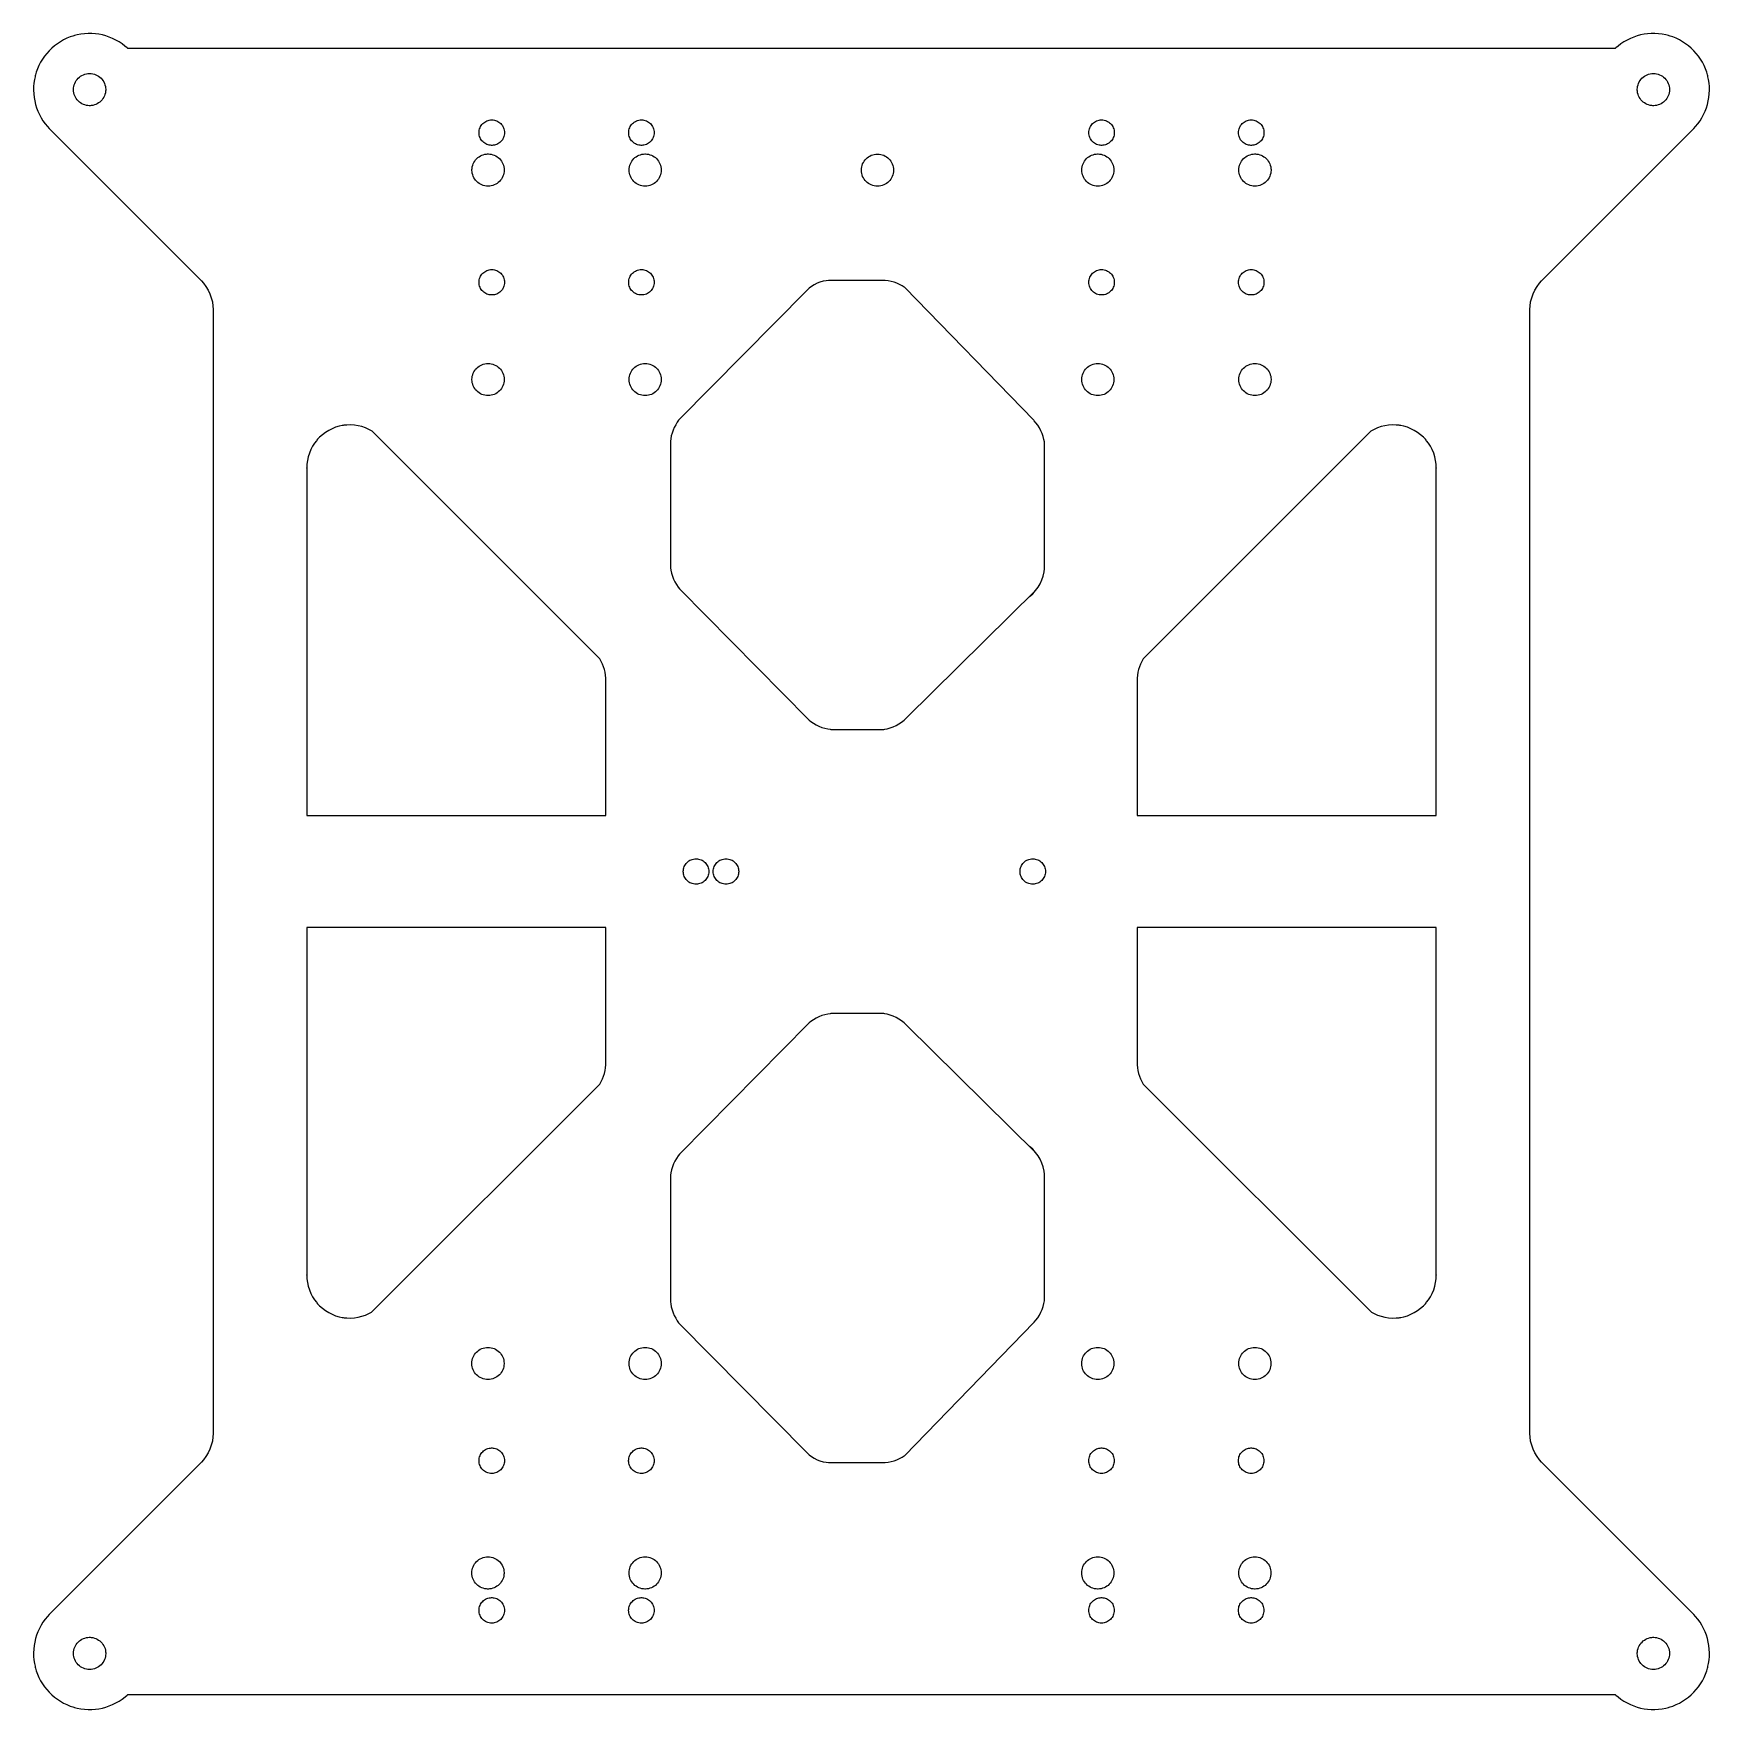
# Model space of a CAD drawing. Extents: x 0 to 224, y 0 to 224.
import ezdxf

# ---------------------------------------------------------------- set-up
doc = ezdxf.new("R2010")
doc.units = 0
doc.layers.get('0').update_dxf_attribs({"linetype": 'CONTINUOUS'})

msp = doc.modelspace()

# ---------------------------------------------------------------- linework, layer by layer
at = {"color": 0}
for points in [[(2.19769, 12.8174), (2.1104, 12.7301), (1.86014, 12.4569), (1.54932, 12.0781), (1.26568, 11.6823), (1.0096, 11.2711), (0.78152, 10.8458), (0.58171, 10.408), (0.41075, 9.95925), (0.26888, 9.50082), (0.15663, 9.03429), (0.07433, 8.56108), (0.02246, 8.08274), (0.0013, 7.60064), (0.01139, 7.11626), (0.05301, 6.63113), (0.12663, 6.14671), (0.20226, 5.78396), (0.23269, 5.66433), (0.26308, 5.54482), (0.37012, 5.19006), (0.537, 4.72933), (0.73237, 4.28331), (0.95508, 3.85308), (1.20405, 3.43972), (1.47835, 3.04438), (1.77681, 2.66808), (2.09842, 2.31196), (2.44211, 1.97711), (2.80686, 1.66465), (3.19157, 1.37565), (3.59521, 1.11117), (4.01676, 0.8724), (4.45508, 0.66032), (4.90918, 0.47613), (5.2596, 0.35579), (5.37799, 0.32086), (5.49631, 0.28597), (5.85596, 0.19672), (6.33729, 0.10482), (6.82053, 0.04487), (7.30414, 0.01655), (7.78668, 0.01942), (8.26671, 0.05322), (8.74262, 0.11757), (9.21311, 0.21213), (9.67654, 0.33653), (10.1315, 0.49045), (10.5764, 0.67356), (11.01, 0.88547), (11.4306, 1.12581), (11.8369, 1.39432), (12.2272, 1.69054), (12.5097, 1.93033), (12.6002, 2.01421), (12.6006, 2.01417), (211.401, 2.01417), (211.401, 2.01421), (211.492, 1.93033), (211.775, 1.69054), (212.165, 1.39426), (212.571, 1.12571), (212.992, 0.88536), (213.425, 0.67339), (213.871, 0.49029), (214.325, 0.33637), (214.789, 0.21191), (215.258, 0.11735), (215.735, 0.05301), (216.215, 0.01915), (216.697, 0.01622), (217.181, 0.04454), (217.664, 0.10449), (218.146, 0.19634), (218.506, 0.28559), (218.624, 0.32048), (218.742, 0.35541), (219.093, 0.47575), (219.547, 0.65994), (219.985, 0.87196), (220.407, 1.11079), (220.81, 1.37522), (221.194, 1.66422), (221.56, 1.97667), (221.903, 2.31153), (222.225, 2.66758), (222.524, 3.04389), (222.797, 3.43924), (223.047, 3.8526), (223.269, 4.28282), (223.465, 4.72889), (223.632, 5.18961), (223.739, 5.54438), (223.769, 5.6639), (223.8, 5.78353), (223.875, 6.14626), (223.949, 6.63075), (223.99, 7.11589), (224, 7.60026), (223.979, 8.08236), (223.928, 8.56076), (223.846, 9.0339), (223.733, 9.50049), (223.592, 9.95888), (223.421, 10.4077), (223.221, 10.8455), (222.992, 11.2707), (222.736, 11.682), (222.453, 12.0778), (222.142, 12.4566), (221.892, 12.7298), (221.804, 12.8171), (221.806, 12.8171), (201.669, 32.9519), (201.669, 32.9519), (201.569, 33.0524), (201.289, 33.3733), (200.953, 33.8269), (200.664, 34.309), (200.425, 34.8157), (200.236, 35.3433), (200.099, 35.8882), (200.015, 36.4464), (199.987, 36.8722), (199.987, 37.0142), (199.987, 37.0142), (199.987, 187.014), (199.987, 187.156), (200.015, 187.582), (200.099, 188.14), (200.236, 188.685), (200.425, 189.214), (200.664, 189.719), (200.953, 190.203), (201.289, 190.656), (201.569, 190.978), (201.671, 191.078), (201.671, 191.078), (221.803, 211.211), (221.803, 211.211), (221.89, 211.297), (222.14, 211.571), (222.451, 211.95), (222.735, 212.346), (222.992, 212.757), (223.219, 213.182), (223.419, 213.619), (223.59, 214.068), (223.732, 214.526), (223.844, 214.993), (223.926, 215.467), (223.979, 215.946), (224, 216.428), (223.99, 216.911), (223.949, 217.397), (223.875, 217.881), (223.799, 218.244), (223.768, 218.364), (223.737, 218.483), (223.631, 218.837), (223.464, 219.299), (223.268, 219.744), (223.046, 220.175), (222.797, 220.587), (222.522, 220.983), (222.225, 221.36), (221.903, 221.715), (221.56, 222.05), (221.194, 222.362), (220.81, 222.653), (220.406, 222.917), (219.985, 223.156), (219.546, 223.368), (219.092, 223.551), (218.742, 223.672), (218.624, 223.707), (218.506, 223.742), (218.146, 223.831), (217.664, 223.924), (217.181, 223.983), (216.697, 224.011), (216.215, 224.008), (215.735, 223.975), (215.258, 223.911), (214.789, 223.817), (214.325, 223.692), (213.869, 223.538), (213.425, 223.354), (212.992, 223.143), (212.571, 222.903), (212.165, 222.635), (211.774, 222.337), (211.492, 222.099), (211.401, 222.014), (211.401, 222.014), (12.599, 222.014), (12.5085, 222.097), (12.226, 222.337), (11.8357, 222.633), (11.4295, 222.903), (11.0088, 223.143), (10.5753, 223.354), (10.1303, 223.538), (9.67535, 223.692), (9.21192, 223.815), (8.74149, 223.911), (8.26551, 223.975), (7.78554, 224.008), (7.303, 224.011), (6.81939, 223.983), (6.33615, 223.924), (5.85482, 223.832), (5.49522, 223.742), (5.3769, 223.707), (5.25851, 223.672), (4.9081, 223.551), (4.454, 223.368), (4.01568, 223.156), (3.59418, 222.917), (3.19054, 222.653), (2.80583, 222.364), (2.44108, 222.051), (2.09739, 221.717), (1.77576, 221.36), (1.47726, 220.983), (1.20302, 220.589), (0.95399, 220.175), (0.73134, 219.744), (0.53597, 219.299), (0.36909, 218.837), (0.26204, 218.483), (0.23166, 218.364), (0.20123, 218.244), (0.1256, 217.881), (0.05197, 217.397), (0.01036, 216.911), (0.00033, 216.428), (0.02143, 215.946), (0.07335, 215.467), (0.15565, 214.993), (0.2679, 214.528), (0.40972, 214.068), (0.58073, 213.619), (0.78049, 213.182), (1.00863, 212.757), (1.2647, 212.346), (1.54833, 211.95), (1.85915, 211.571), (2.10943, 211.297), (2.19672, 211.211), (2.197, 211.211), (22.3311, 191.076), (22.3311, 191.076), (22.4314, 190.976), (22.7126, 190.656), (23.0485, 190.201), (23.3369, 189.719), (23.5765, 189.212), (23.7654, 188.685), (23.9024, 188.14), (23.9857, 187.582), (24.0139, 187.156), (24.0139, 187.014), (24.0138, 187.014), (24.0138, 37.0142), (24.0139, 37.0142), (24.0139, 36.8721), (23.9857, 36.446), (23.9024, 35.8874), (23.7654, 35.3422), (23.5763, 34.8143), (23.3365, 34.3072), (23.0479, 33.8249), (22.7119, 33.371), (22.4306, 33.0497), (22.3301, 32.9493), (2.19803, 12.8174), (2.19769, 12.8174)], [(7.5, 218.664), (7.5549, 218.664), (7.71978, 218.653), (7.93326, 218.621), (8.13932, 218.567), (8.33686, 218.494), (8.52479, 218.404), (8.70204, 218.297), (8.86757, 218.174), (9.02024, 218.035), (9.15901, 217.882), (9.28276, 217.717), (9.39046, 217.539), (9.48101, 217.351), (9.55333, 217.153), (9.60628, 216.947), (9.63889, 216.733), (9.65001, 216.569), (9.65001, 216.514), (9.65001, 216.458), (9.63889, 216.294), (9.60628, 216.081), (9.55333, 215.875), (9.48101, 215.676), (9.39046, 215.489), (9.28276, 215.313), (9.15901, 215.146), (9.02024, 214.993), (8.86757, 214.856), (8.70204, 214.731), (8.52479, 214.624), (8.33686, 214.533), (8.13932, 214.461), (7.93326, 214.407), (7.71978, 214.375), (7.5549, 214.364), (7.5, 214.364), (7.44504, 214.364), (7.28017, 214.375), (7.06668, 214.407), (6.86063, 214.461), (6.66308, 214.533), (6.47515, 214.624), (6.2979, 214.731), (6.13238, 214.856), (5.97971, 214.993), (5.84093, 215.146), (5.71718, 215.313), (5.60949, 215.489), (5.51893, 215.676), (5.44661, 215.875), (5.39367, 216.081), (5.36106, 216.294), (5.34999, 216.458), (5.34999, 216.514), (5.34999, 216.569), (5.36106, 216.733), (5.39367, 216.947), (5.44661, 217.153), (5.51893, 217.351), (5.60949, 217.539), (5.71718, 217.717), (5.84093, 217.882), (5.97971, 218.035), (6.13238, 218.174), (6.2979, 218.297), (6.47515, 218.404), (6.66308, 218.494), (6.86063, 218.567), (7.06668, 218.621), (7.28017, 218.653), (7.44504, 218.664), (7.5, 218.664)], [(216.5, 218.664), (216.556, 218.664), (216.719, 218.653), (216.933, 218.621), (217.139, 218.567), (217.337, 218.494), (217.525, 218.404), (217.703, 218.297), (217.868, 218.174), (218.021, 218.035), (218.158, 217.882), (218.283, 217.717), (218.39, 217.539), (218.481, 217.351), (218.553, 217.153), (218.607, 216.947), (218.639, 216.733), (218.65, 216.569), (218.65, 216.514), (218.65, 216.458), (218.639, 216.294), (218.607, 216.081), (218.553, 215.875), (218.481, 215.676), (218.39, 215.489), (218.283, 215.313), (218.158, 215.146), (218.021, 214.993), (217.868, 214.856), (217.703, 214.731), (217.525, 214.624), (217.337, 214.533), (217.139, 214.461), (216.933, 214.407), (216.719, 214.375), (216.556, 214.364), (216.5, 214.364), (216.444, 214.364), (216.281, 214.375), (216.067, 214.407), (215.861, 214.461), (215.663, 214.533), (215.475, 214.624), (215.297, 214.731), (215.132, 214.856), (214.979, 214.993), (214.84, 215.146), (214.717, 215.313), (214.61, 215.489), (214.519, 215.676), (214.447, 215.875), (214.393, 216.081), (214.361, 216.294), (214.35, 216.458), (214.35, 216.514), (214.35, 216.569), (214.361, 216.733), (214.393, 216.947), (214.447, 217.153), (214.519, 217.351), (214.61, 217.539), (214.717, 217.717), (214.84, 217.882), (214.979, 218.035), (215.132, 218.174), (215.297, 218.297), (215.475, 218.404), (215.663, 218.494), (215.861, 218.567), (216.067, 218.621), (216.281, 218.653), (216.444, 218.664), (216.5, 218.664)], [(61.2503, 212.464), (61.2936, 212.464), (61.424, 212.456), (61.5928, 212.429), (61.7557, 212.388), (61.9119, 212.331), (62.0606, 212.258), (62.2007, 212.174), (62.3315, 212.076), (62.4522, 211.967), (62.5619, 211.846), (62.6599, 211.714), (62.745, 211.574), (62.8165, 211.425), (62.8738, 211.269), (62.9157, 211.107), (62.9414, 210.938), (62.9501, 210.807), (62.9501, 210.764), (62.9501, 210.721), (62.9414, 210.59), (62.9157, 210.421), (62.8738, 210.258), (62.8165, 210.103), (62.745, 209.954), (62.6599, 209.814), (62.5619, 209.682), (62.4522, 209.563), (62.3315, 209.453), (62.2007, 209.354), (62.0606, 209.269), (61.9119, 209.197), (61.7557, 209.14), (61.5928, 209.099), (61.424, 209.072), (61.2936, 209.064), (61.2503, 209.064), (61.2068, 209.064), (61.0764, 209.072), (60.9075, 209.099), (60.7446, 209.14), (60.5885, 209.197), (60.4399, 209.269), (60.2997, 209.354), (60.1687, 209.453), (60.0481, 209.563), (59.9383, 209.682), (59.8406, 209.814), (59.7553, 209.954), (59.6838, 210.103), (59.6265, 210.258), (59.5847, 210.421), (59.5589, 210.59), (59.5501, 210.721), (59.5501, 210.764), (59.5501, 210.807), (59.5589, 210.938), (59.5847, 211.107), (59.6265, 211.269), (59.6838, 211.425), (59.7553, 211.574), (59.8406, 211.714), (59.9383, 211.846), (60.0481, 211.967), (60.1687, 212.076), (60.2997, 212.174), (60.4399, 212.258), (60.5885, 212.331), (60.7446, 212.388), (60.9075, 212.429), (61.0764, 212.456), (61.2068, 212.464), (61.2503, 212.464)], [(81.2503, 212.464), (81.2936, 212.464), (81.424, 212.456), (81.5928, 212.429), (81.7557, 212.388), (81.9119, 212.331), (82.0606, 212.258), (82.2007, 212.174), (82.3315, 212.076), (82.4522, 211.967), (82.5619, 211.846), (82.6599, 211.714), (82.745, 211.574), (82.8165, 211.425), (82.8738, 211.269), (82.9157, 211.107), (82.9414, 210.938), (82.9501, 210.807), (82.9501, 210.764), (82.9501, 210.721), (82.9414, 210.59), (82.9157, 210.421), (82.8738, 210.258), (82.8165, 210.103), (82.745, 209.954), (82.6599, 209.814), (82.5619, 209.682), (82.4522, 209.563), (82.3315, 209.453), (82.2007, 209.354), (82.0606, 209.269), (81.9119, 209.197), (81.7557, 209.14), (81.5928, 209.099), (81.424, 209.072), (81.2936, 209.064), (81.2503, 209.064), (81.2068, 209.064), (81.0764, 209.072), (80.9075, 209.099), (80.7446, 209.14), (80.5885, 209.197), (80.4399, 209.269), (80.2997, 209.354), (80.1687, 209.453), (80.0481, 209.563), (79.9383, 209.682), (79.8406, 209.814), (79.7553, 209.954), (79.6838, 210.103), (79.6265, 210.258), (79.5847, 210.421), (79.5589, 210.59), (79.5501, 210.721), (79.5501, 210.764), (79.5501, 210.807), (79.5589, 210.938), (79.5847, 211.107), (79.6265, 211.269), (79.6838, 211.425), (79.7553, 211.574), (79.8406, 211.714), (79.9383, 211.846), (80.0481, 211.967), (80.1687, 212.076), (80.2997, 212.174), (80.4399, 212.258), (80.5885, 212.331), (80.7446, 212.388), (80.9075, 212.429), (81.0764, 212.456), (81.2068, 212.464), (81.2503, 212.464)], [(142.75, 212.464), (142.793, 212.464), (142.924, 212.456), (143.093, 212.429), (143.256, 212.388), (143.413, 212.331), (143.561, 212.258), (143.7, 212.174), (143.832, 212.076), (143.953, 211.967), (144.063, 211.846), (144.16, 211.714), (144.244, 211.574), (144.317, 211.425), (144.374, 211.269), (144.415, 211.107), (144.442, 210.938), (144.45, 210.807), (144.45, 210.764), (144.45, 210.721), (144.442, 210.59), (144.415, 210.421), (144.374, 210.258), (144.317, 210.103), (144.244, 209.954), (144.16, 209.814), (144.063, 209.682), (143.953, 209.563), (143.832, 209.453), (143.7, 209.354), (143.561, 209.269), (143.413, 209.197), (143.256, 209.14), (143.093, 209.099), (142.924, 209.072), (142.793, 209.064), (142.75, 209.064), (142.707, 209.064), (142.576, 209.072), (142.407, 209.099), (142.244, 209.14), (142.089, 209.197), (141.94, 209.269), (141.8, 209.354), (141.669, 209.453), (141.549, 209.563), (141.439, 209.682), (141.34, 209.814), (141.256, 209.954), (141.183, 210.103), (141.126, 210.258), (141.085, 210.421), (141.058, 210.59), (141.05, 210.721), (141.05, 210.764), (141.05, 210.807), (141.058, 210.938), (141.085, 211.107), (141.126, 211.269), (141.183, 211.425), (141.256, 211.574), (141.34, 211.714), (141.439, 211.846), (141.549, 211.967), (141.669, 212.076), (141.8, 212.174), (141.94, 212.258), (142.089, 212.331), (142.244, 212.388), (142.407, 212.429), (142.576, 212.456), (142.707, 212.464), (142.75, 212.464)], [(162.75, 212.464), (162.793, 212.464), (162.924, 212.456), (163.093, 212.429), (163.256, 212.388), (163.413, 212.331), (163.561, 212.258), (163.7, 212.174), (163.832, 212.076), (163.953, 211.967), (164.063, 211.846), (164.16, 211.714), (164.244, 211.574), (164.317, 211.425), (164.374, 211.269), (164.415, 211.107), (164.442, 210.938), (164.45, 210.807), (164.45, 210.764), (164.45, 210.721), (164.442, 210.59), (164.415, 210.421), (164.374, 210.258), (164.317, 210.103), (164.244, 209.954), (164.16, 209.814), (164.063, 209.682), (163.953, 209.563), (163.832, 209.453), (163.7, 209.354), (163.561, 209.269), (163.413, 209.197), (163.256, 209.14), (163.093, 209.099), (162.924, 209.072), (162.793, 209.064), (162.75, 209.064), (162.707, 209.064), (162.576, 209.072), (162.407, 209.099), (162.244, 209.14), (162.089, 209.197), (161.94, 209.269), (161.8, 209.354), (161.669, 209.453), (161.549, 209.563), (161.439, 209.682), (161.34, 209.814), (161.256, 209.954), (161.183, 210.103), (161.126, 210.258), (161.085, 210.421), (161.058, 210.59), (161.05, 210.721), (161.05, 210.764), (161.05, 210.807), (161.058, 210.938), (161.085, 211.107), (161.126, 211.269), (161.183, 211.425), (161.256, 211.574), (161.34, 211.714), (161.439, 211.846), (161.549, 211.967), (161.669, 212.076), (161.8, 212.174), (161.94, 212.258), (162.089, 212.331), (162.244, 212.388), (162.407, 212.429), (162.576, 212.456), (162.707, 212.464), (162.75, 212.464)], [(60.7503, 207.914), (60.8051, 207.914), (60.97, 207.903), (61.1835, 207.871), (61.3896, 207.817), (61.5871, 207.744), (61.775, 207.654), (61.9522, 207.547), (62.1178, 207.424), (62.2704, 207.285), (62.4092, 207.132), (62.5331, 206.967), (62.6407, 206.789), (62.7312, 206.601), (62.8036, 206.403), (62.8565, 206.197), (62.8892, 205.983), (62.9003, 205.819), (62.9003, 205.764), (62.9003, 205.708), (62.8892, 205.544), (62.8565, 205.331), (62.8036, 205.125), (62.7312, 204.926), (62.6407, 204.739), (62.5331, 204.563), (62.4092, 204.396), (62.2704, 204.243), (62.1178, 204.106), (61.9522, 203.981), (61.775, 203.874), (61.5871, 203.783), (61.3896, 203.711), (61.1835, 203.657), (60.97, 203.625), (60.8051, 203.614), (60.7503, 203.614), (60.6953, 203.614), (60.5304, 203.625), (60.3169, 203.657), (60.1108, 203.711), (59.9133, 203.783), (59.7254, 203.874), (59.5481, 203.981), (59.3826, 204.106), (59.2299, 204.243), (59.0911, 204.396), (58.9674, 204.563), (58.8596, 204.739), (58.7692, 204.926), (58.6968, 205.125), (58.6439, 205.331), (58.6112, 205.544), (58.6001, 205.708), (58.6001, 205.764), (58.6001, 205.819), (58.6112, 205.983), (58.6439, 206.197), (58.6968, 206.403), (58.7692, 206.601), (58.8596, 206.789), (58.9674, 206.967), (59.0911, 207.132), (59.2299, 207.285), (59.3826, 207.424), (59.5481, 207.547), (59.7254, 207.654), (59.9133, 207.744), (60.1108, 207.817), (60.3169, 207.871), (60.5304, 207.903), (60.6953, 207.914), (60.7503, 207.914)], [(81.7503, 207.914), (81.8051, 207.914), (81.97, 207.903), (82.1835, 207.871), (82.3896, 207.817), (82.5871, 207.744), (82.775, 207.654), (82.9522, 207.547), (83.1178, 207.424), (83.2704, 207.285), (83.4092, 207.132), (83.5331, 206.967), (83.6407, 206.789), (83.7312, 206.601), (83.8036, 206.403), (83.8565, 206.197), (83.8892, 205.983), (83.9003, 205.819), (83.9003, 205.764), (83.9003, 205.708), (83.8892, 205.544), (83.8565, 205.331), (83.8036, 205.125), (83.7312, 204.926), (83.6407, 204.739), (83.5331, 204.563), (83.4092, 204.396), (83.2704, 204.243), (83.1178, 204.106), (82.9522, 203.981), (82.775, 203.874), (82.5871, 203.783), (82.3896, 203.711), (82.1835, 203.657), (81.97, 203.625), (81.8051, 203.614), (81.7503, 203.614), (81.6953, 203.614), (81.5304, 203.625), (81.3169, 203.657), (81.1108, 203.711), (80.9133, 203.783), (80.7254, 203.874), (80.5481, 203.981), (80.3826, 204.106), (80.2299, 204.243), (80.0911, 204.396), (79.9674, 204.563), (79.8596, 204.739), (79.7692, 204.926), (79.6968, 205.125), (79.6439, 205.331), (79.6112, 205.544), (79.6001, 205.708), (79.6001, 205.764), (79.6001, 205.819), (79.6112, 205.983), (79.6439, 206.197), (79.6968, 206.403), (79.7692, 206.601), (79.8596, 206.789), (79.9674, 206.967), (80.0911, 207.132), (80.2299, 207.285), (80.3826, 207.424), (80.5481, 207.547), (80.7254, 207.654), (80.9133, 207.744), (81.1108, 207.817), (81.3169, 207.871), (81.5304, 207.903), (81.6953, 207.914), (81.7503, 207.914)], [(112.799, 207.899), (112.854, 207.899), (113.019, 207.888), (113.233, 207.856), (113.439, 207.803), (113.636, 207.731), (113.824, 207.639), (114.001, 207.532), (114.167, 207.408), (114.32, 207.269), (114.458, 207.117), (114.582, 206.951), (114.69, 206.774), (114.78, 206.586), (114.853, 206.389), (114.906, 206.182), (114.938, 205.968), (114.949, 205.804), (114.949, 205.749), (114.949, 205.694), (114.938, 205.529), (114.906, 205.315), (114.853, 205.11), (114.78, 204.913), (114.69, 204.724), (114.582, 204.547), (114.458, 204.382), (114.32, 204.229), (114.167, 204.09), (114.001, 203.967), (113.824, 203.858), (113.636, 203.768), (113.439, 203.696), (113.233, 203.643), (113.019, 203.61), (112.854, 203.599), (112.799, 203.599), (112.744, 203.599), (112.579, 203.61), (112.366, 203.643), (112.16, 203.696), (111.962, 203.768), (111.774, 203.858), (111.597, 203.967), (111.432, 204.09), (111.279, 204.229), (111.14, 204.382), (111.016, 204.547), (110.909, 204.724), (110.818, 204.913), (110.746, 205.11), (110.693, 205.315), (110.66, 205.529), (110.649, 205.694), (110.649, 205.749), (110.649, 205.804), (110.66, 205.968), (110.693, 206.182), (110.746, 206.389), (110.818, 206.586), (110.909, 206.774), (111.016, 206.951), (111.14, 207.117), (111.279, 207.269), (111.432, 207.408), (111.597, 207.532), (111.774, 207.639), (111.962, 207.731), (112.16, 207.803), (112.366, 207.856), (112.579, 207.888), (112.744, 207.899), (112.799, 207.899)], [(142.25, 207.914), (142.306, 207.914), (142.469, 207.903), (142.683, 207.871), (142.889, 207.817), (143.087, 207.744), (143.275, 207.654), (143.453, 207.547), (143.618, 207.424), (143.771, 207.285), (143.91, 207.132), (144.033, 206.967), (144.14, 206.789), (144.231, 206.601), (144.304, 206.403), (144.357, 206.197), (144.389, 205.983), (144.4, 205.819), (144.4, 205.764), (144.4, 205.708), (144.389, 205.544), (144.357, 205.331), (144.304, 205.125), (144.231, 204.926), (144.14, 204.739), (144.033, 204.563), (143.91, 204.396), (143.771, 204.243), (143.618, 204.106), (143.453, 203.981), (143.275, 203.874), (143.087, 203.783), (142.889, 203.711), (142.683, 203.657), (142.469, 203.625), (142.306, 203.614), (142.25, 203.614), (142.196, 203.614), (142.031, 203.625), (141.817, 203.657), (141.611, 203.711), (141.414, 203.783), (141.225, 203.874), (141.049, 203.981), (140.882, 204.106), (140.731, 204.243), (140.592, 204.396), (140.467, 204.563), (140.36, 204.739), (140.269, 204.926), (140.197, 205.125), (140.144, 205.331), (140.111, 205.544), (140.1, 205.708), (140.1, 205.764), (140.1, 205.819), (140.111, 205.983), (140.144, 206.197), (140.197, 206.403), (140.269, 206.601), (140.36, 206.789), (140.467, 206.967), (140.592, 207.132), (140.731, 207.285), (140.882, 207.424), (141.049, 207.547), (141.225, 207.654), (141.414, 207.744), (141.611, 207.817), (141.817, 207.871), (142.031, 207.903), (142.196, 207.914), (142.25, 207.914)], [(163.25, 207.914), (163.306, 207.914), (163.469, 207.903), (163.683, 207.871), (163.889, 207.817), (164.087, 207.744), (164.275, 207.654), (164.453, 207.547), (164.618, 207.424), (164.771, 207.285), (164.91, 207.132), (165.033, 206.967), (165.14, 206.789), (165.231, 206.601), (165.304, 206.403), (165.357, 206.197), (165.389, 205.983), (165.4, 205.819), (165.4, 205.764), (165.4, 205.708), (165.389, 205.544), (165.357, 205.331), (165.304, 205.125), (165.231, 204.926), (165.14, 204.739), (165.033, 204.563), (164.91, 204.396), (164.771, 204.243), (164.618, 204.106), (164.453, 203.981), (164.275, 203.874), (164.087, 203.783), (163.889, 203.711), (163.683, 203.657), (163.469, 203.625), (163.306, 203.614), (163.25, 203.614), (163.196, 203.614), (163.031, 203.625), (162.817, 203.657), (162.611, 203.711), (162.414, 203.783), (162.225, 203.874), (162.049, 203.981), (161.882, 204.106), (161.731, 204.243), (161.592, 204.396), (161.467, 204.563), (161.36, 204.739), (161.269, 204.926), (161.197, 205.125), (161.144, 205.331), (161.111, 205.544), (161.1, 205.708), (161.1, 205.764), (161.1, 205.819), (161.111, 205.983), (161.144, 206.197), (161.197, 206.403), (161.269, 206.601), (161.36, 206.789), (161.467, 206.967), (161.592, 207.132), (161.731, 207.285), (161.882, 207.424), (162.049, 207.547), (162.225, 207.654), (162.414, 207.744), (162.611, 207.817), (162.817, 207.871), (163.031, 207.903), (163.196, 207.914), (163.25, 207.914)], [(61.2503, 192.464), (61.2936, 192.464), (61.424, 192.456), (61.5928, 192.429), (61.7557, 192.388), (61.9119, 192.331), (62.0606, 192.258), (62.2007, 192.174), (62.3315, 192.076), (62.4522, 191.967), (62.5619, 191.846), (62.6599, 191.715), (62.745, 191.575), (62.8165, 191.426), (62.8738, 191.269), (62.9157, 191.107), (62.9414, 190.938), (62.9501, 190.807), (62.9501, 190.764), (62.9501, 190.721), (62.9414, 190.59), (62.9157, 190.421), (62.8738, 190.258), (62.8165, 190.103), (62.745, 189.954), (62.6599, 189.814), (62.5619, 189.683), (62.4522, 189.563), (62.3315, 189.453), (62.2007, 189.354), (62.0606, 189.269), (61.9119, 189.197), (61.7557, 189.14), (61.5928, 189.099), (61.424, 189.072), (61.2936, 189.064), (61.2503, 189.064), (61.2068, 189.064), (61.0764, 189.072), (60.9075, 189.099), (60.7446, 189.14), (60.5885, 189.197), (60.4399, 189.269), (60.2997, 189.354), (60.1687, 189.453), (60.0481, 189.563), (59.9383, 189.683), (59.8406, 189.814), (59.7553, 189.954), (59.6838, 190.103), (59.6265, 190.258), (59.5847, 190.421), (59.5589, 190.59), (59.5501, 190.721), (59.5501, 190.764), (59.5501, 190.807), (59.5589, 190.938), (59.5847, 191.107), (59.6265, 191.269), (59.6838, 191.426), (59.7553, 191.575), (59.8406, 191.715), (59.9383, 191.846), (60.0481, 191.967), (60.1687, 192.076), (60.2997, 192.174), (60.4399, 192.258), (60.5885, 192.331), (60.7446, 192.388), (60.9075, 192.429), (61.0764, 192.456), (61.2068, 192.464), (61.2503, 192.464)], [(81.2503, 192.464), (81.2936, 192.464), (81.424, 192.456), (81.5928, 192.429), (81.7557, 192.388), (81.9119, 192.331), (82.0606, 192.258), (82.2007, 192.174), (82.3315, 192.076), (82.4522, 191.967), (82.5619, 191.846), (82.6599, 191.715), (82.745, 191.575), (82.8165, 191.426), (82.8738, 191.269), (82.9157, 191.107), (82.9414, 190.938), (82.9501, 190.807), (82.9501, 190.764), (82.9501, 190.721), (82.9414, 190.59), (82.9157, 190.421), (82.8738, 190.258), (82.8165, 190.103), (82.745, 189.954), (82.6599, 189.814), (82.5619, 189.683), (82.4522, 189.563), (82.3315, 189.453), (82.2007, 189.354), (82.0606, 189.269), (81.9119, 189.197), (81.7557, 189.14), (81.5928, 189.099), (81.424, 189.072), (81.2936, 189.064), (81.2503, 189.064), (81.2068, 189.064), (81.0764, 189.072), (80.9075, 189.099), (80.7446, 189.14), (80.5885, 189.197), (80.4399, 189.269), (80.2997, 189.354), (80.1687, 189.453), (80.0481, 189.563), (79.9383, 189.683), (79.8406, 189.814), (79.7553, 189.954), (79.6838, 190.103), (79.6265, 190.258), (79.5847, 190.421), (79.5589, 190.59), (79.5501, 190.721), (79.5501, 190.764), (79.5501, 190.807), (79.5589, 190.938), (79.5847, 191.107), (79.6265, 191.269), (79.6838, 191.426), (79.7553, 191.575), (79.8406, 191.715), (79.9383, 191.846), (80.0481, 191.967), (80.1687, 192.076), (80.2997, 192.174), (80.4399, 192.258), (80.5885, 192.331), (80.7446, 192.388), (80.9075, 192.429), (81.0764, 192.456), (81.2068, 192.464), (81.2503, 192.464)], [(133.137, 148.776), (133.247, 148.862), (133.559, 149.144), (133.936, 149.553), (134.265, 149.997), (134.544, 150.474), (134.771, 150.975), (134.943, 151.501), (135.059, 152.044), (135.109, 152.462), (135.116, 152.603), (135.116, 152.603), (135.116, 169.313), (135.116, 169.313), (135.103, 169.418), (135.047, 169.732), (134.944, 170.143), (134.809, 170.543), (134.642, 170.929), (134.445, 171.303), (134.218, 171.658), (133.963, 171.996), (133.753, 172.236), (133.679, 172.313), (133.679, 172.313), (116.442, 190.065), (116.442, 190.065), (116.36, 190.124), (116.105, 190.283), (115.753, 190.475), (115.39, 190.638), (115.015, 190.771), (114.631, 190.876), (114.24, 190.953), (113.843, 190.999), (113.542, 191.014), (113.442, 191.014), (113.442, 191.014), (106.352, 191.014), (106.352, 191.014), (106.246, 191.01), (105.931, 190.975), (105.518, 190.897), (105.115, 190.782), (104.726, 190.631), (104.353, 190.443), (103.997, 190.222), (103.663, 189.967), (103.426, 189.756), (103.352, 189.681), (103.352, 189.681), (86.2811, 172.411), (86.2811, 172.411), (86.2181, 172.331), (86.041, 172.079), (85.8267, 171.732), (85.6386, 171.369), (85.4776, 170.997), (85.3443, 170.612), (85.2392, 170.219), (85.1629, 169.818), (85.1239, 169.513), (85.1158, 169.411), (85.1158, 152.701), (85.1261, 152.597), (85.1732, 152.288), (85.2622, 151.881), (85.3819, 151.485), (85.5321, 151.099), (85.7115, 150.726), (85.9196, 150.367), (86.1556, 150.025), (86.3499, 149.779), (86.4186, 149.701), (86.4187, 149.701), (103.576, 132.325), (103.653, 132.255), (103.898, 132.058), (104.238, 131.819), (104.596, 131.608), (104.969, 131.427), (105.356, 131.276), (105.753, 131.157), (106.16, 131.069), (106.471, 131.024), (106.576, 131.014), (113.666, 131.014), (113.665, 131.014), (113.772, 131.029), (114.09, 131.093), (114.504, 131.206), (114.906, 131.353), (115.294, 131.531), (115.666, 131.742), (116.02, 131.982), (116.353, 132.252), (116.591, 132.472), (116.665, 132.55), (116.666, 132.55), (133.976, 149.603)], [(142.75, 192.464), (142.793, 192.464), (142.924, 192.456), (143.093, 192.429), (143.256, 192.388), (143.413, 192.331), (143.561, 192.258), (143.7, 192.174), (143.832, 192.076), (143.953, 191.967), (144.063, 191.846), (144.16, 191.715), (144.244, 191.575), (144.317, 191.426), (144.374, 191.269), (144.415, 191.107), (144.442, 190.938), (144.45, 190.807), (144.45, 190.764), (144.45, 190.721), (144.442, 190.59), (144.415, 190.421), (144.374, 190.258), (144.317, 190.103), (144.244, 189.954), (144.16, 189.814), (144.063, 189.683), (143.953, 189.563), (143.832, 189.453), (143.7, 189.354), (143.561, 189.269), (143.413, 189.197), (143.256, 189.14), (143.093, 189.099), (142.924, 189.072), (142.793, 189.064), (142.75, 189.064), (142.707, 189.064), (142.576, 189.072), (142.407, 189.099), (142.244, 189.14), (142.089, 189.197), (141.94, 189.269), (141.8, 189.354), (141.669, 189.453), (141.549, 189.563), (141.439, 189.683), (141.34, 189.814), (141.256, 189.954), (141.183, 190.103), (141.126, 190.258), (141.085, 190.421), (141.058, 190.59), (141.05, 190.721), (141.05, 190.764), (141.05, 190.807), (141.058, 190.938), (141.085, 191.107), (141.126, 191.269), (141.183, 191.426), (141.256, 191.575), (141.34, 191.715), (141.439, 191.846), (141.549, 191.967), (141.669, 192.076), (141.8, 192.174), (141.94, 192.258), (142.089, 192.331), (142.244, 192.388), (142.407, 192.429), (142.576, 192.456), (142.707, 192.464), (142.75, 192.464)], [(162.75, 192.464), (162.793, 192.464), (162.924, 192.456), (163.093, 192.429), (163.256, 192.388), (163.413, 192.331), (163.561, 192.258), (163.7, 192.174), (163.832, 192.076), (163.953, 191.967), (164.063, 191.846), (164.16, 191.715), (164.244, 191.575), (164.317, 191.426), (164.374, 191.269), (164.415, 191.107), (164.442, 190.938), (164.45, 190.807), (164.45, 190.764), (164.45, 190.721), (164.442, 190.59), (164.415, 190.421), (164.374, 190.258), (164.317, 190.103), (164.244, 189.954), (164.16, 189.814), (164.063, 189.683), (163.953, 189.563), (163.832, 189.453), (163.7, 189.354), (163.561, 189.269), (163.413, 189.197), (163.256, 189.14), (163.093, 189.099), (162.924, 189.072), (162.793, 189.064), (162.75, 189.064), (162.707, 189.064), (162.576, 189.072), (162.407, 189.099), (162.244, 189.14), (162.089, 189.197), (161.94, 189.269), (161.8, 189.354), (161.669, 189.453), (161.549, 189.563), (161.439, 189.683), (161.34, 189.814), (161.256, 189.954), (161.183, 190.103), (161.126, 190.258), (161.085, 190.421), (161.058, 190.59), (161.05, 190.721), (161.05, 190.764), (161.05, 190.807), (161.058, 190.938), (161.085, 191.107), (161.126, 191.269), (161.183, 191.426), (161.256, 191.575), (161.34, 191.715), (161.439, 191.846), (161.549, 191.967), (161.669, 192.076), (161.8, 192.174), (161.94, 192.258), (162.089, 192.331), (162.244, 192.388), (162.407, 192.429), (162.576, 192.456), (162.707, 192.464), (162.75, 192.464)], [(60.7503, 179.914), (60.8051, 179.914), (60.97, 179.903), (61.1835, 179.871), (61.3896, 179.818), (61.5871, 179.744), (61.775, 179.654), (61.9522, 179.547), (62.1178, 179.424), (62.2704, 179.285), (62.4092, 179.132), (62.5331, 178.967), (62.6407, 178.789), (62.7312, 178.601), (62.8036, 178.404), (62.8565, 178.197), (62.8892, 177.983), (62.9003, 177.819), (62.9003, 177.764), (62.9003, 177.71), (62.8892, 177.544), (62.8565, 177.331), (62.8036, 177.125), (62.7312, 176.928), (62.6407, 176.739), (62.5331, 176.563), (62.4092, 176.397), (62.2704, 176.244), (62.1178, 176.106), (61.9522, 175.982), (61.775, 175.874), (61.5871, 175.783), (61.3896, 175.711), (61.1835, 175.658), (60.97, 175.625), (60.8051, 175.614), (60.7503, 175.614), (60.6953, 175.614), (60.5304, 175.625), (60.3169, 175.658), (60.1108, 175.711), (59.9133, 175.783), (59.7254, 175.874), (59.5481, 175.982), (59.3826, 176.106), (59.2299, 176.244), (59.0911, 176.397), (58.9674, 176.563), (58.8596, 176.739), (58.7692, 176.928), (58.6968, 177.125), (58.6439, 177.331), (58.6112, 177.544), (58.6001, 177.71), (58.6001, 177.764), (58.6001, 177.819), (58.6112, 177.983), (58.6439, 178.197), (58.6968, 178.404), (58.7692, 178.601), (58.8596, 178.789), (58.9674, 178.967), (59.0911, 179.132), (59.2299, 179.285), (59.3826, 179.424), (59.5481, 179.547), (59.7254, 179.654), (59.9133, 179.744), (60.1108, 179.818), (60.3169, 179.871), (60.5304, 179.903), (60.6953, 179.914), (60.7503, 179.914)], [(81.7503, 179.914), (81.8051, 179.914), (81.97, 179.903), (82.1835, 179.871), (82.3896, 179.818), (82.5871, 179.744), (82.775, 179.654), (82.9522, 179.547), (83.1178, 179.424), (83.2704, 179.285), (83.4092, 179.132), (83.5331, 178.967), (83.6407, 178.789), (83.7312, 178.601), (83.8036, 178.404), (83.8565, 178.197), (83.8892, 177.983), (83.9003, 177.819), (83.9003, 177.764), (83.9003, 177.71), (83.8892, 177.544), (83.8565, 177.331), (83.8036, 177.125), (83.7312, 176.928), (83.6407, 176.739), (83.5331, 176.563), (83.4092, 176.397), (83.2704, 176.244), (83.1178, 176.106), (82.9522, 175.982), (82.775, 175.874), (82.5871, 175.783), (82.3896, 175.711), (82.1835, 175.658), (81.97, 175.625), (81.8051, 175.614), (81.7503, 175.614), (81.6953, 175.614), (81.5304, 175.625), (81.3169, 175.658), (81.1108, 175.711), (80.9133, 175.783), (80.7254, 175.874), (80.5481, 175.982), (80.3826, 176.106), (80.2299, 176.244), (80.0911, 176.397), (79.9674, 176.563), (79.8596, 176.739), (79.7692, 176.928), (79.6968, 177.125), (79.6439, 177.331), (79.6112, 177.544), (79.6001, 177.71), (79.6001, 177.764), (79.6001, 177.819), (79.6112, 177.983), (79.6439, 178.197), (79.6968, 178.404), (79.7692, 178.601), (79.8596, 178.789), (79.9674, 178.967), (80.0911, 179.132), (80.2299, 179.285), (80.3826, 179.424), (80.5481, 179.547), (80.7254, 179.654), (80.9133, 179.744), (81.1108, 179.818), (81.3169, 179.871), (81.5304, 179.903), (81.6953, 179.914), (81.7503, 179.914)], [(142.25, 179.914), (142.306, 179.914), (142.469, 179.903), (142.683, 179.871), (142.889, 179.818), (143.087, 179.744), (143.275, 179.654), (143.453, 179.547), (143.618, 179.424), (143.771, 179.285), (143.91, 179.132), (144.033, 178.967), (144.14, 178.789), (144.231, 178.601), (144.304, 178.404), (144.357, 178.197), (144.389, 177.983), (144.4, 177.819), (144.4, 177.764), (144.4, 177.71), (144.389, 177.544), (144.357, 177.331), (144.304, 177.125), (144.231, 176.928), (144.14, 176.739), (144.033, 176.563), (143.91, 176.397), (143.771, 176.244), (143.618, 176.106), (143.453, 175.982), (143.275, 175.874), (143.087, 175.783), (142.889, 175.711), (142.683, 175.658), (142.469, 175.625), (142.306, 175.614), (142.25, 175.614), (142.196, 175.614), (142.031, 175.625), (141.817, 175.658), (141.611, 175.711), (141.414, 175.783), (141.225, 175.874), (141.049, 175.982), (140.882, 176.106), (140.731, 176.244), (140.592, 176.397), (140.467, 176.563), (140.36, 176.739), (140.269, 176.928), (140.197, 177.125), (140.144, 177.331), (140.111, 177.544), (140.1, 177.71), (140.1, 177.764), (140.1, 177.819), (140.111, 177.983), (140.144, 178.197), (140.197, 178.404), (140.269, 178.601), (140.36, 178.789), (140.467, 178.967), (140.592, 179.132), (140.731, 179.285), (140.882, 179.424), (141.049, 179.547), (141.225, 179.654), (141.414, 179.744), (141.611, 179.818), (141.817, 179.871), (142.031, 179.903), (142.196, 179.914), (142.25, 179.914)], [(163.25, 179.914), (163.306, 179.914), (163.469, 179.903), (163.683, 179.871), (163.889, 179.818), (164.087, 179.744), (164.275, 179.654), (164.453, 179.547), (164.618, 179.424), (164.771, 179.285), (164.91, 179.132), (165.033, 178.967), (165.14, 178.789), (165.231, 178.601), (165.304, 178.404), (165.357, 178.197), (165.389, 177.983), (165.4, 177.819), (165.4, 177.764), (165.4, 177.71), (165.389, 177.544), (165.357, 177.331), (165.304, 177.125), (165.231, 176.928), (165.14, 176.739), (165.033, 176.563), (164.91, 176.397), (164.771, 176.244), (164.618, 176.106), (164.453, 175.982), (164.275, 175.874), (164.087, 175.783), (163.889, 175.711), (163.683, 175.658), (163.469, 175.625), (163.306, 175.614), (163.25, 175.614), (163.196, 175.614), (163.031, 175.625), (162.817, 175.658), (162.611, 175.711), (162.414, 175.783), (162.225, 175.874), (162.049, 175.982), (161.882, 176.106), (161.731, 176.244), (161.592, 176.397), (161.467, 176.563), (161.36, 176.739), (161.269, 176.928), (161.197, 177.125), (161.144, 177.331), (161.111, 177.544), (161.1, 177.71), (161.1, 177.764), (161.1, 177.819), (161.111, 177.983), (161.144, 178.197), (161.197, 178.404), (161.269, 178.601), (161.36, 178.789), (161.467, 178.967), (161.592, 179.132), (161.731, 179.285), (161.882, 179.424), (162.049, 179.547), (162.225, 179.654), (162.414, 179.744), (162.611, 179.818), (162.817, 179.871), (163.031, 179.903), (163.196, 179.914), (163.25, 179.914)], [(36.5138, 165.968), (36.5138, 119.514), (76.5138, 119.514), (76.5138, 137.474), (76.5138, 137.572), (76.5006, 137.864), (76.461, 138.251), (76.3956, 138.634), (76.3047, 139.011), (76.1886, 139.381), (76.0476, 139.742), (75.8822, 140.094), (75.7429, 140.351), (75.6928, 140.435), (75.6928, 140.435), (45.2837, 170.844), (45.2839, 170.844), (45.1749, 170.911), (44.8358, 171.093), (44.3703, 171.301), (43.8899, 171.467), (43.3978, 171.587), (42.8969, 171.667), (42.3901, 171.7), (41.8804, 171.689), (41.4974, 171.651), (41.3708, 171.631), (41.2443, 171.611), (40.8682, 171.529), (40.3796, 171.383), (39.9076, 171.196), (39.4549, 170.968), (39.0239, 170.701), (38.6174, 170.397), (38.2379, 170.057), (37.9712, 169.779), (37.8882, 169.682), (37.805, 169.583), (37.5732, 169.276), (37.2969, 168.849), (37.0607, 168.399), (36.8653, 167.931), (36.7119, 167.447), (36.6015, 166.951), (36.5351, 166.446), (36.5135, 166.063), (36.5139, 165.935), (36.5138, 165.968)], [(187.489, 165.935), (187.489, 166.063), (187.468, 166.446), (187.401, 166.951), (187.292, 167.447), (187.138, 167.931), (186.942, 168.399), (186.706, 168.849), (186.429, 169.276), (186.199, 169.583), (186.115, 169.682), (186.032, 169.779), (185.765, 170.057), (185.386, 170.397), (184.979, 170.701), (184.549, 170.968), (184.096, 171.196), (183.624, 171.383), (183.135, 171.529), (182.758, 171.611), (182.632, 171.631), (182.506, 171.651), (182.122, 171.689), (181.612, 171.7), (181.106, 171.667), (180.606, 171.587), (180.112, 171.467), (179.633, 171.301), (179.167, 171.093), (178.828, 170.911), (178.719, 170.844), (178.719, 170.844), (148.31, 140.435), (148.26, 140.351), (148.121, 140.094), (147.956, 139.742), (147.814, 139.381), (147.699, 139.011), (147.607, 138.634), (147.542, 138.251), (147.503, 137.864), (147.489, 137.572), (147.489, 137.474), (147.489, 119.514), (187.489, 119.514), (187.489, 165.968), (187.489, 165.935)], [(88.5508, 113.714), (88.5942, 113.714), (88.7246, 113.705), (88.8933, 113.68), (89.0562, 113.638), (89.2125, 113.581), (89.3611, 113.509), (89.5012, 113.424), (89.6322, 113.326), (89.7529, 113.216), (89.8626, 113.096), (89.9604, 112.965), (90.0457, 112.824), (90.1172, 112.676), (90.1743, 112.52), (90.2162, 112.357), (90.2421, 112.188), (90.2508, 112.058), (90.2508, 112.014), (90.2508, 111.971), (90.2421, 111.84), (90.2162, 111.672), (90.1743, 111.509), (90.1172, 111.352), (90.0457, 111.204), (89.9604, 111.064), (89.8626, 110.933), (89.7529, 110.812), (89.6322, 110.702), (89.5012, 110.604), (89.3611, 110.519), (89.2125, 110.448), (89.0562, 110.391), (88.8933, 110.349), (88.7246, 110.323), (88.5942, 110.314), (88.5508, 110.314), (88.5074, 110.314), (88.3769, 110.323), (88.2082, 110.349), (88.0453, 110.391), (87.889, 110.448), (87.7404, 110.519), (87.6003, 110.604), (87.4694, 110.702), (87.3487, 110.812), (87.239, 110.933), (87.1411, 111.064), (87.056, 111.204), (86.9844, 111.352), (86.9272, 111.509), (86.8853, 111.672), (86.8596, 111.84), (86.8508, 111.971), (86.8508, 112.014), (86.8508, 112.058), (86.8596, 112.188), (86.8853, 112.357), (86.9272, 112.52), (86.9844, 112.676), (87.056, 112.824), (87.1411, 112.965), (87.239, 113.096), (87.3487, 113.216), (87.4694, 113.326), (87.6003, 113.424), (87.7404, 113.509), (87.889, 113.581), (88.0453, 113.638), (88.2082, 113.68), (88.3769, 113.705), (88.5074, 113.714), (88.5508, 113.714)], [(92.5508, 113.714), (92.5942, 113.714), (92.7246, 113.705), (92.8933, 113.68), (93.0562, 113.638), (93.2125, 113.581), (93.3611, 113.509), (93.5012, 113.424), (93.6322, 113.326), (93.7529, 113.216), (93.8626, 113.096), (93.9604, 112.965), (94.0457, 112.824), (94.1172, 112.676), (94.1743, 112.52), (94.2162, 112.357), (94.2421, 112.188), (94.2508, 112.058), (94.2508, 112.014), (94.2508, 111.971), (94.2421, 111.84), (94.2162, 111.672), (94.1743, 111.509), (94.1172, 111.352), (94.0457, 111.204), (93.9604, 111.064), (93.8626, 110.933), (93.7529, 110.812), (93.6322, 110.702), (93.5012, 110.604), (93.3611, 110.519), (93.2125, 110.448), (93.0562, 110.391), (92.8933, 110.349), (92.7246, 110.323), (92.5942, 110.314), (92.5508, 110.314), (92.5074, 110.314), (92.3769, 110.323), (92.2082, 110.349), (92.0453, 110.391), (91.889, 110.448), (91.7404, 110.519), (91.6003, 110.604), (91.4694, 110.702), (91.3487, 110.812), (91.239, 110.933), (91.1411, 111.064), (91.056, 111.204), (90.9844, 111.352), (90.9272, 111.509), (90.8853, 111.672), (90.8596, 111.84), (90.8508, 111.971), (90.8508, 112.014), (90.8508, 112.058), (90.8596, 112.188), (90.8853, 112.357), (90.9272, 112.52), (90.9844, 112.676), (91.056, 112.824), (91.1411, 112.965), (91.239, 113.096), (91.3487, 113.216), (91.4694, 113.326), (91.6003, 113.424), (91.7404, 113.509), (91.889, 113.581), (92.0453, 113.638), (92.2082, 113.68), (92.3769, 113.705), (92.5074, 113.714), (92.5508, 113.714)], [(133.551, 113.714), (133.594, 113.714), (133.725, 113.705), (133.893, 113.68), (134.056, 113.638), (134.212, 113.581), (134.361, 113.509), (134.501, 113.424), (134.632, 113.326), (134.753, 113.216), (134.863, 113.096), (134.96, 112.965), (135.046, 112.824), (135.117, 112.676), (135.174, 112.52), (135.216, 112.357), (135.242, 112.188), (135.251, 112.058), (135.251, 112.014), (135.251, 111.971), (135.242, 111.84), (135.216, 111.672), (135.174, 111.509), (135.117, 111.352), (135.046, 111.204), (134.96, 111.064), (134.863, 110.933), (134.753, 110.812), (134.632, 110.702), (134.501, 110.604), (134.361, 110.519), (134.212, 110.448), (134.056, 110.391), (133.893, 110.349), (133.725, 110.323), (133.594, 110.314), (133.551, 110.314), (133.507, 110.314), (133.377, 110.323), (133.208, 110.349), (133.045, 110.391), (132.889, 110.448), (132.74, 110.519), (132.6, 110.604), (132.469, 110.702), (132.349, 110.812), (132.239, 110.933), (132.141, 111.064), (132.056, 111.204), (131.984, 111.352), (131.927, 111.509), (131.885, 111.672), (131.86, 111.84), (131.851, 111.971), (131.851, 112.014), (131.851, 112.058), (131.86, 112.188), (131.885, 112.357), (131.927, 112.52), (131.984, 112.676), (132.056, 112.824), (132.141, 112.965), (132.239, 113.096), (132.349, 113.216), (132.469, 113.326), (132.6, 113.424), (132.74, 113.509), (132.889, 113.581), (133.045, 113.638), (133.208, 113.68), (133.377, 113.705), (133.507, 113.714), (133.551, 113.714)], [(36.5139, 58.094), (36.5135, 57.966), (36.5353, 57.5817), (36.6017, 57.0763), (36.7121, 56.5806), (36.8656, 56.0975), (37.061, 55.6297), (37.2972, 55.1803), (37.5733, 54.7518), (37.8053, 54.4446), (37.8883, 54.3471), (37.9715, 54.2496), (38.2382, 53.9721), (38.6176, 53.6317), (39.0242, 53.3274), (39.4551, 53.0604), (39.9079, 52.8326), (40.3799, 52.6451), (40.8685, 52.4997), (41.2446, 52.4174), (41.371, 52.3975), (41.4975, 52.3776), (41.8807, 52.3406), (42.3903, 52.3292), (42.8971, 52.3628), (43.3979, 52.4407), (43.8899, 52.5625), (44.3703, 52.7275), (44.8358, 52.9351), (45.1749, 53.1175), (45.2837, 53.1847), (45.2837, 53.1847), (75.6938, 83.5947), (75.7439, 83.6783), (75.8831, 83.9358), (76.0482, 84.2876), (76.189, 84.649), (76.305, 85.0186), (76.3958, 85.3953), (76.4611, 85.7775), (76.5006, 86.1642), (76.5138, 86.4567), (76.5138, 86.554), (76.5138, 104.514), (36.5138, 104.514), (36.5138, 58.0615), (36.5139, 58.094)], [(187.489, 58.0615), (187.489, 104.514), (147.489, 104.514), (147.489, 86.554), (147.489, 86.4567), (147.503, 86.1642), (147.542, 85.7775), (147.607, 85.3953), (147.699, 85.0186), (147.814, 84.649), (147.954, 84.2876), (148.119, 83.9358), (148.258, 83.6783), (148.31, 83.5947), (178.719, 53.1847), (178.719, 53.1847), (178.828, 53.1175), (179.167, 52.9351), (179.633, 52.7275), (180.112, 52.5625), (180.606, 52.4407), (181.106, 52.3628), (181.612, 52.3292), (182.122, 52.3406), (182.506, 52.3776), (182.632, 52.3975), (182.758, 52.4174), (183.135, 52.4997), (183.624, 52.6451), (184.094, 52.8326), (184.547, 53.0604), (184.979, 53.3274), (185.385, 53.6317), (185.765, 53.9721), (186.032, 54.2496), (186.115, 54.3471), (186.197, 54.4446), (186.429, 54.7518), (186.706, 55.1803), (186.942, 55.6297), (187.138, 56.0975), (187.29, 56.5806), (187.401, 57.0763), (187.468, 57.5817), (187.489, 57.966), (187.489, 58.094), (187.489, 58.0615)], [(133.976, 74.4258), (116.666, 91.4781), (116.591, 91.5558), (116.353, 91.7763), (116.02, 92.0461), (115.666, 92.2865), (115.294, 92.4968), (114.906, 92.6756), (114.504, 92.8221), (114.09, 92.9353), (113.772, 92.9988), (113.666, 93.014), (106.576, 93.014), (106.471, 93.0046), (106.16, 92.9593), (105.753, 92.8717), (105.356, 92.7521), (104.969, 92.6014), (104.596, 92.4201), (104.238, 92.2096), (103.898, 91.9701), (103.653, 91.7726), (103.576, 91.7026), (86.4187, 74.3274), (86.3499, 74.249), (86.1556, 74.0032), (85.9196, 73.661), (85.7115, 73.3025), (85.5321, 72.9296), (85.3819, 72.5439), (85.2622, 72.1471), (85.1732, 71.7411), (85.1261, 71.4312), (85.1158, 71.3274), (85.1158, 54.6174), (85.1239, 54.5154), (85.1629, 54.2103), (85.2392, 53.8092), (85.3443, 53.4158), (85.4776, 53.0317), (85.6386, 52.6582), (85.8267, 52.2971), (86.041, 51.9496), (86.2181, 51.6982), (86.2811, 51.6174), (86.2811, 51.6174), (103.352, 34.3475), (103.352, 34.3475), (103.426, 34.2725), (103.663, 34.061), (103.997, 33.8064), (104.353, 33.585), (104.726, 33.3978), (105.115, 33.2461), (105.518, 33.1307), (105.931, 33.0531), (106.246, 33.0189), (106.352, 33.014), (106.352, 33.0142), (113.442, 33.0142), (113.442, 33.014), (113.542, 33.014), (113.843, 33.0296), (114.24, 33.0754), (114.631, 33.1514), (115.015, 33.2568), (115.39, 33.3911), (115.753, 33.5539), (116.105, 33.7444), (116.36, 33.9047), (116.442, 33.9624), (116.442, 33.9624), (133.679, 51.7158), (133.679, 51.7158), (133.753, 51.7921), (133.963, 52.0329), (134.218, 52.3703), (134.445, 52.7261), (134.642, 53.0985), (134.809, 53.4854), (134.944, 53.8853), (135.047, 54.2961), (135.103, 54.6104), (135.116, 54.7158), (135.116, 54.7158), (135.116, 71.4258), (135.116, 71.4258), (135.109, 71.5657), (135.059, 71.9838), (134.943, 72.5274), (134.771, 73.0526), (134.544, 73.555), (134.265, 74.0306), (133.936, 74.4749), (133.559, 74.8835), (133.247, 75.1661), (133.137, 75.2524)], [(60.7421, 48.414), (60.7969, 48.414), (60.9618, 48.4031), (61.1754, 48.3704), (61.3814, 48.3175), (61.5789, 48.2451), (61.7668, 48.1546), (61.9442, 48.0469), (62.1096, 47.9231), (62.2624, 47.7844), (62.4011, 47.6317), (62.5249, 47.4663), (62.6326, 47.2889), (62.7231, 47.101), (62.7954, 46.9035), (62.8483, 46.6974), (62.881, 46.4839), (62.8921, 46.319), (62.8921, 46.2642), (62.8921, 46.2092), (62.881, 46.0443), (62.8483, 45.8308), (62.7954, 45.6247), (62.7231, 45.4272), (62.6326, 45.2393), (62.5249, 45.0619), (62.4011, 44.8965), (62.2624, 44.7438), (62.1096, 44.6051), (61.9442, 44.4812), (61.7668, 44.3736), (61.5789, 44.2831), (61.3814, 44.2108), (61.1754, 44.1578), (60.9618, 44.1253), (60.7969, 44.114), (60.7421, 44.114), (60.6871, 44.114), (60.5222, 44.1253), (60.3088, 44.1578), (60.1026, 44.2108), (59.9051, 44.2831), (59.7172, 44.3736), (59.54, 44.4812), (59.3744, 44.6051), (59.2218, 44.7438), (59.0831, 44.8965), (58.9593, 45.0619), (58.8515, 45.2393), (58.7611, 45.4272), (58.6887, 45.6247), (58.6358, 45.8308), (58.6032, 46.0443), (58.5921, 46.2092), (58.5921, 46.2642), (58.5921, 46.319), (58.6032, 46.4839), (58.6358, 46.6974), (58.6887, 46.9035), (58.7611, 47.101), (58.8515, 47.2889), (58.9593, 47.4663), (59.0831, 47.6317), (59.2218, 47.7844), (59.3744, 47.9231), (59.54, 48.0469), (59.7172, 48.1546), (59.9051, 48.2451), (60.1026, 48.3175), (60.3088, 48.3704), (60.5222, 48.4031), (60.6871, 48.414), (60.7421, 48.414)], [(81.7421, 48.414), (81.7969, 48.414), (81.9618, 48.4031), (82.1754, 48.3704), (82.3814, 48.3175), (82.5789, 48.2451), (82.7668, 48.1546), (82.9442, 48.0469), (83.1096, 47.9231), (83.2624, 47.7844), (83.4011, 47.6317), (83.5249, 47.4663), (83.6326, 47.2889), (83.7231, 47.101), (83.7954, 46.9035), (83.8483, 46.6974), (83.881, 46.4839), (83.8921, 46.319), (83.8921, 46.2642), (83.8921, 46.2092), (83.881, 46.0443), (83.8483, 45.8308), (83.7954, 45.6247), (83.7231, 45.4272), (83.6326, 45.2393), (83.5249, 45.0619), (83.4011, 44.8965), (83.2624, 44.7438), (83.1096, 44.6051), (82.9442, 44.4812), (82.7668, 44.3736), (82.5789, 44.2831), (82.3814, 44.2108), (82.1754, 44.1578), (81.9618, 44.1253), (81.7969, 44.114), (81.7421, 44.114), (81.6871, 44.114), (81.5222, 44.1253), (81.3088, 44.1578), (81.1026, 44.2108), (80.9051, 44.2831), (80.7172, 44.3736), (80.54, 44.4812), (80.3744, 44.6051), (80.2218, 44.7438), (80.0831, 44.8965), (79.9593, 45.0619), (79.8515, 45.2393), (79.7611, 45.4272), (79.6887, 45.6247), (79.6358, 45.8308), (79.6032, 46.0443), (79.5921, 46.2092), (79.5921, 46.2642), (79.5921, 46.319), (79.6032, 46.4839), (79.6358, 46.6974), (79.6887, 46.9035), (79.7611, 47.101), (79.8515, 47.2889), (79.9593, 47.4663), (80.0831, 47.6317), (80.2218, 47.7844), (80.3744, 47.9231), (80.54, 48.0469), (80.7172, 48.1546), (80.9051, 48.2451), (81.1026, 48.3175), (81.3088, 48.3704), (81.5222, 48.4031), (81.6871, 48.414), (81.7421, 48.414)], [(142.242, 48.414), (142.297, 48.414), (142.462, 48.4031), (142.675, 48.3704), (142.882, 48.3175), (143.079, 48.2451), (143.267, 48.1546), (143.444, 48.0469), (143.61, 47.9231), (143.763, 47.7844), (143.901, 47.6317), (144.025, 47.4663), (144.132, 47.2889), (144.224, 47.101), (144.296, 46.9035), (144.349, 46.6974), (144.381, 46.4839), (144.392, 46.319), (144.392, 46.2642), (144.392, 46.2092), (144.381, 46.0443), (144.349, 45.8308), (144.296, 45.6247), (144.224, 45.4272), (144.132, 45.2393), (144.025, 45.0619), (143.901, 44.8965), (143.763, 44.7438), (143.61, 44.6051), (143.444, 44.4812), (143.267, 44.3736), (143.079, 44.2831), (142.882, 44.2108), (142.675, 44.1578), (142.462, 44.1253), (142.297, 44.114), (142.242, 44.114), (142.188, 44.114), (142.022, 44.1253), (141.808, 44.1578), (141.603, 44.2108), (141.406, 44.2831), (141.217, 44.3736), (141.04, 44.4812), (140.875, 44.6051), (140.722, 44.7438), (140.583, 44.8965), (140.46, 45.0619), (140.351, 45.2393), (140.261, 45.4272), (140.189, 45.6247), (140.136, 45.8308), (140.103, 46.0443), (140.092, 46.2092), (140.092, 46.2642), (140.092, 46.319), (140.103, 46.4839), (140.136, 46.6974), (140.189, 46.9035), (140.261, 47.101), (140.351, 47.2889), (140.46, 47.4663), (140.583, 47.6317), (140.722, 47.7844), (140.875, 47.9231), (141.04, 48.0469), (141.217, 48.1546), (141.406, 48.2451), (141.603, 48.3175), (141.808, 48.3704), (142.022, 48.4031), (142.188, 48.414), (142.242, 48.414)], [(163.242, 48.414), (163.297, 48.414), (163.462, 48.4031), (163.675, 48.3704), (163.882, 48.3175), (164.079, 48.2451), (164.267, 48.1546), (164.444, 48.0469), (164.61, 47.9231), (164.763, 47.7844), (164.901, 47.6317), (165.025, 47.4663), (165.132, 47.2889), (165.224, 47.101), (165.296, 46.9035), (165.349, 46.6974), (165.381, 46.4839), (165.392, 46.319), (165.392, 46.2642), (165.392, 46.2092), (165.381, 46.0443), (165.349, 45.8308), (165.296, 45.6247), (165.224, 45.4272), (165.132, 45.2393), (165.025, 45.0619), (164.901, 44.8965), (164.763, 44.7438), (164.61, 44.6051), (164.444, 44.4812), (164.267, 44.3736), (164.079, 44.2831), (163.882, 44.2108), (163.675, 44.1578), (163.462, 44.1253), (163.297, 44.114), (163.242, 44.114), (163.188, 44.114), (163.022, 44.1253), (162.808, 44.1578), (162.603, 44.2108), (162.406, 44.2831), (162.217, 44.3736), (162.04, 44.4812), (161.875, 44.6051), (161.722, 44.7438), (161.583, 44.8965), (161.46, 45.0619), (161.351, 45.2393), (161.261, 45.4272), (161.189, 45.6247), (161.136, 45.8308), (161.103, 46.0443), (161.092, 46.2092), (161.092, 46.2642), (161.092, 46.319), (161.103, 46.4839), (161.136, 46.6974), (161.189, 46.9035), (161.261, 47.101), (161.351, 47.2889), (161.46, 47.4663), (161.583, 47.6317), (161.722, 47.7844), (161.875, 47.9231), (162.04, 48.0469), (162.217, 48.1546), (162.406, 48.2451), (162.603, 48.3175), (162.808, 48.3704), (163.022, 48.4031), (163.188, 48.414), (163.242, 48.414)], [(61.2421, 34.964), (61.2854, 34.964), (61.4158, 34.9554), (61.5847, 34.9296), (61.7476, 34.8876), (61.9037, 34.8306), (62.0524, 34.7589), (62.1925, 34.6738), (62.3235, 34.5758), (62.4442, 34.4663), (62.5539, 34.3456), (62.6518, 34.2146), (62.7369, 34.0744), (62.8085, 33.9258), (62.8657, 33.7696), (62.9075, 33.6067), (62.9333, 33.4379), (62.9421, 33.3075), (62.9421, 33.2642), (62.9421, 33.2207), (62.9333, 33.0903), (62.9075, 32.9215), (62.8657, 32.7586), (62.8085, 32.6024), (62.7369, 32.4537), (62.6518, 32.3136), (62.5539, 32.1828), (62.4442, 32.0619), (62.3235, 31.9524), (62.1925, 31.8544), (62.0524, 31.7693), (61.9037, 31.6976), (61.7476, 31.6406), (61.5847, 31.5986), (61.4158, 31.5729), (61.2854, 31.564), (61.2421, 31.564), (61.1986, 31.564), (61.0682, 31.5729), (60.8994, 31.5986), (60.7365, 31.6406), (60.5804, 31.6976), (60.4318, 31.7693), (60.2915, 31.8544), (60.1607, 31.9524), (60.04, 32.0619), (59.9303, 32.1828), (59.8324, 32.3136), (59.7472, 32.4537), (59.6757, 32.6024), (59.6185, 32.7586), (59.5767, 32.9215), (59.5508, 33.0903), (59.5421, 33.2207), (59.5421, 33.2642), (59.5421, 33.3075), (59.5508, 33.4379), (59.5767, 33.6067), (59.6185, 33.7696), (59.6757, 33.9258), (59.7472, 34.0744), (59.8324, 34.2146), (59.9303, 34.3456), (60.04, 34.4663), (60.1607, 34.5758), (60.2915, 34.6738), (60.4318, 34.7589), (60.5804, 34.8306), (60.7365, 34.8876), (60.8994, 34.9296), (61.0682, 34.9554), (61.1986, 34.964), (61.2421, 34.964)], [(81.2421, 34.964), (81.2854, 34.964), (81.4158, 34.9554), (81.5847, 34.9296), (81.7476, 34.8876), (81.9037, 34.8306), (82.0524, 34.7589), (82.1925, 34.6738), (82.3235, 34.5758), (82.4442, 34.4663), (82.5539, 34.3456), (82.6518, 34.2146), (82.7369, 34.0744), (82.8085, 33.9258), (82.8657, 33.7696), (82.9075, 33.6067), (82.9333, 33.4379), (82.9421, 33.3075), (82.9421, 33.2642), (82.9421, 33.2207), (82.9333, 33.0903), (82.9075, 32.9215), (82.8657, 32.7586), (82.8085, 32.6024), (82.7369, 32.4537), (82.6518, 32.3136), (82.5539, 32.1828), (82.4442, 32.0619), (82.3235, 31.9524), (82.1925, 31.8544), (82.0524, 31.7693), (81.9037, 31.6976), (81.7476, 31.6406), (81.5847, 31.5986), (81.4158, 31.5729), (81.2854, 31.564), (81.2421, 31.564), (81.1986, 31.564), (81.0682, 31.5729), (80.8994, 31.5986), (80.7365, 31.6406), (80.5804, 31.6976), (80.4318, 31.7693), (80.2915, 31.8544), (80.1607, 31.9524), (80.04, 32.0619), (79.9303, 32.1828), (79.8324, 32.3136), (79.7472, 32.4537), (79.6757, 32.6024), (79.6185, 32.7586), (79.5767, 32.9215), (79.5508, 33.0903), (79.5421, 33.2207), (79.5421, 33.2642), (79.5421, 33.3075), (79.5508, 33.4379), (79.5767, 33.6067), (79.6185, 33.7696), (79.6757, 33.9258), (79.7472, 34.0744), (79.8324, 34.2146), (79.9303, 34.3456), (80.04, 34.4663), (80.1607, 34.5758), (80.2915, 34.6738), (80.4318, 34.7589), (80.5804, 34.8306), (80.7365, 34.8876), (80.8994, 34.9296), (81.0682, 34.9554), (81.1986, 34.964), (81.2421, 34.964)], [(142.742, 34.964), (142.786, 34.964), (142.915, 34.9554), (143.085, 34.9296), (143.247, 34.8876), (143.404, 34.8306), (143.553, 34.7589), (143.693, 34.6738), (143.824, 34.5758), (143.944, 34.4663), (144.054, 34.3456), (144.151, 34.2146), (144.237, 34.0744), (144.308, 33.9258), (144.365, 33.7696), (144.407, 33.6067), (144.433, 33.4379), (144.442, 33.3075), (144.442, 33.2642), (144.442, 33.2207), (144.433, 33.0903), (144.407, 32.9215), (144.365, 32.7586), (144.308, 32.6024), (144.237, 32.4537), (144.151, 32.3136), (144.054, 32.1828), (143.944, 32.0619), (143.824, 31.9524), (143.693, 31.8544), (143.553, 31.7693), (143.404, 31.6976), (143.247, 31.6406), (143.085, 31.5986), (142.915, 31.5729), (142.786, 31.564), (142.742, 31.564), (142.699, 31.564), (142.568, 31.5729), (142.4, 31.5986), (142.236, 31.6406), (142.081, 31.6976), (141.932, 31.7693), (141.792, 31.8544), (141.661, 31.9524), (141.54, 32.0619), (141.431, 32.1828), (141.332, 32.3136), (141.247, 32.4537), (141.175, 32.6024), (141.118, 32.7586), (141.076, 32.9215), (141.051, 33.0903), (141.042, 33.2207), (141.042, 33.2642), (141.042, 33.3075), (141.051, 33.4379), (141.076, 33.6067), (141.118, 33.7696), (141.175, 33.9258), (141.247, 34.0744), (141.332, 34.2146), (141.431, 34.3456), (141.54, 34.4663), (141.661, 34.5758), (141.792, 34.6738), (141.932, 34.7589), (142.081, 34.8306), (142.236, 34.8876), (142.4, 34.9296), (142.568, 34.9554), (142.699, 34.964), (142.742, 34.964)], [(162.742, 34.964), (162.786, 34.964), (162.915, 34.9554), (163.085, 34.9296), (163.247, 34.8876), (163.404, 34.8306), (163.553, 34.7589), (163.693, 34.6738), (163.824, 34.5758), (163.944, 34.4663), (164.054, 34.3456), (164.151, 34.2146), (164.237, 34.0744), (164.308, 33.9258), (164.365, 33.7696), (164.407, 33.6067), (164.433, 33.4379), (164.442, 33.3075), (164.442, 33.2642), (164.442, 33.2207), (164.433, 33.0903), (164.407, 32.9215), (164.365, 32.7586), (164.308, 32.6024), (164.237, 32.4537), (164.151, 32.3136), (164.054, 32.1828), (163.944, 32.0619), (163.824, 31.9524), (163.693, 31.8544), (163.553, 31.7693), (163.404, 31.6976), (163.247, 31.6406), (163.085, 31.5986), (162.915, 31.5729), (162.786, 31.564), (162.742, 31.564), (162.699, 31.564), (162.568, 31.5729), (162.4, 31.5986), (162.236, 31.6406), (162.081, 31.6976), (161.932, 31.7693), (161.792, 31.8544), (161.661, 31.9524), (161.54, 32.0619), (161.431, 32.1828), (161.332, 32.3136), (161.247, 32.4537), (161.175, 32.6024), (161.118, 32.7586), (161.076, 32.9215), (161.051, 33.0903), (161.042, 33.2207), (161.042, 33.2642), (161.042, 33.3075), (161.051, 33.4379), (161.076, 33.6067), (161.118, 33.7696), (161.175, 33.9258), (161.247, 34.0744), (161.332, 34.2146), (161.431, 34.3456), (161.54, 34.4663), (161.661, 34.5758), (161.792, 34.6738), (161.932, 34.7589), (162.081, 34.8306), (162.236, 34.8876), (162.4, 34.9296), (162.568, 34.9554), (162.699, 34.964), (162.742, 34.964)], [(60.7421, 20.414), (60.7969, 20.414), (60.9618, 20.4031), (61.1754, 20.3704), (61.3814, 20.3175), (61.5789, 20.2451), (61.7668, 20.1546), (61.9442, 20.0469), (62.1096, 19.9231), (62.2624, 19.7844), (62.4011, 19.6317), (62.5249, 19.4662), (62.6326, 19.2889), (62.7231, 19.101), (62.7954, 18.9035), (62.8483, 18.6974), (62.881, 18.4839), (62.8921, 18.319), (62.8921, 18.2642), (62.8921, 18.2092), (62.881, 18.0443), (62.8483, 17.8308), (62.7954, 17.6247), (62.7231, 17.4272), (62.6326, 17.2393), (62.5249, 17.0619), (62.4011, 16.8965), (62.2624, 16.7438), (62.1096, 16.6051), (61.9442, 16.4813), (61.7668, 16.3736), (61.5789, 16.2831), (61.3814, 16.2108), (61.1754, 16.1578), (60.9618, 16.1253), (60.7969, 16.114), (60.7421, 16.114), (60.6871, 16.114), (60.5222, 16.1253), (60.3088, 16.1578), (60.1026, 16.2108), (59.9051, 16.2831), (59.7172, 16.3736), (59.54, 16.4813), (59.3744, 16.6051), (59.2218, 16.7438), (59.0831, 16.8965), (58.9593, 17.0619), (58.8515, 17.2393), (58.7611, 17.4272), (58.6887, 17.6247), (58.6358, 17.8308), (58.6032, 18.0443), (58.5921, 18.2092), (58.5921, 18.2642), (58.5921, 18.319), (58.6032, 18.4839), (58.6358, 18.6974), (58.6887, 18.9035), (58.7611, 19.101), (58.8515, 19.2889), (58.9593, 19.4662), (59.0831, 19.6317), (59.2218, 19.7844), (59.3744, 19.9231), (59.54, 20.0469), (59.7172, 20.1546), (59.9051, 20.2451), (60.1026, 20.3175), (60.3088, 20.3704), (60.5222, 20.4031), (60.6871, 20.414), (60.7421, 20.414)], [(81.7421, 20.414), (81.7969, 20.414), (81.9618, 20.4031), (82.1754, 20.3704), (82.3814, 20.3175), (82.5789, 20.2451), (82.7668, 20.1546), (82.9442, 20.0469), (83.1096, 19.9231), (83.2624, 19.7844), (83.4011, 19.6317), (83.5249, 19.4662), (83.6326, 19.2889), (83.7231, 19.101), (83.7954, 18.9035), (83.8483, 18.6974), (83.881, 18.4839), (83.8921, 18.319), (83.8921, 18.2642), (83.8921, 18.2092), (83.881, 18.0443), (83.8483, 17.8308), (83.7954, 17.6247), (83.7231, 17.4272), (83.6326, 17.2393), (83.5249, 17.0619), (83.4011, 16.8965), (83.2624, 16.7438), (83.1096, 16.6051), (82.9442, 16.4813), (82.7668, 16.3736), (82.5789, 16.2831), (82.3814, 16.2108), (82.1754, 16.1578), (81.9618, 16.1253), (81.7969, 16.114), (81.7421, 16.114), (81.6871, 16.114), (81.5222, 16.1253), (81.3088, 16.1578), (81.1026, 16.2108), (80.9051, 16.2831), (80.7172, 16.3736), (80.54, 16.4813), (80.3744, 16.6051), (80.2218, 16.7438), (80.0831, 16.8965), (79.9593, 17.0619), (79.8515, 17.2393), (79.7611, 17.4272), (79.6887, 17.6247), (79.6358, 17.8308), (79.6032, 18.0443), (79.5921, 18.2092), (79.5921, 18.2642), (79.5921, 18.319), (79.6032, 18.4839), (79.6358, 18.6974), (79.6887, 18.9035), (79.7611, 19.101), (79.8515, 19.2889), (79.9593, 19.4662), (80.0831, 19.6317), (80.2218, 19.7844), (80.3744, 19.9231), (80.54, 20.0469), (80.7172, 20.1546), (80.9051, 20.2451), (81.1026, 20.3175), (81.3088, 20.3704), (81.5222, 20.4031), (81.6871, 20.414), (81.7421, 20.414)], [(142.242, 20.414), (142.297, 20.414), (142.462, 20.4031), (142.675, 20.3704), (142.882, 20.3175), (143.079, 20.2451), (143.267, 20.1546), (143.444, 20.0469), (143.61, 19.9231), (143.763, 19.7844), (143.901, 19.6317), (144.025, 19.4662), (144.132, 19.2889), (144.224, 19.101), (144.296, 18.9035), (144.349, 18.6974), (144.381, 18.4839), (144.392, 18.319), (144.392, 18.2642), (144.392, 18.2092), (144.381, 18.0443), (144.349, 17.8308), (144.296, 17.6247), (144.224, 17.4272), (144.132, 17.2393), (144.025, 17.0619), (143.901, 16.8965), (143.763, 16.7438), (143.61, 16.6051), (143.444, 16.4813), (143.267, 16.3736), (143.079, 16.2831), (142.882, 16.2108), (142.675, 16.1578), (142.462, 16.1253), (142.297, 16.114), (142.242, 16.114), (142.188, 16.114), (142.022, 16.1253), (141.808, 16.1578), (141.603, 16.2108), (141.406, 16.2831), (141.217, 16.3736), (141.04, 16.4813), (140.875, 16.6051), (140.722, 16.7438), (140.583, 16.8965), (140.46, 17.0619), (140.351, 17.2393), (140.261, 17.4272), (140.189, 17.6247), (140.136, 17.8308), (140.103, 18.0443), (140.092, 18.2092), (140.092, 18.2642), (140.092, 18.319), (140.103, 18.4839), (140.136, 18.6974), (140.189, 18.9035), (140.261, 19.101), (140.351, 19.2889), (140.46, 19.4662), (140.583, 19.6317), (140.722, 19.7844), (140.875, 19.9231), (141.04, 20.0469), (141.217, 20.1546), (141.406, 20.2451), (141.603, 20.3175), (141.808, 20.3704), (142.022, 20.4031), (142.188, 20.414), (142.242, 20.414)], [(163.242, 20.414), (163.297, 20.414), (163.462, 20.4031), (163.675, 20.3704), (163.882, 20.3175), (164.079, 20.2451), (164.267, 20.1546), (164.444, 20.0469), (164.61, 19.9231), (164.763, 19.7844), (164.901, 19.6317), (165.025, 19.4662), (165.132, 19.2889), (165.224, 19.101), (165.296, 18.9035), (165.349, 18.6974), (165.381, 18.4839), (165.392, 18.319), (165.392, 18.2642), (165.392, 18.2092), (165.381, 18.0443), (165.349, 17.8308), (165.296, 17.6247), (165.224, 17.4272), (165.132, 17.2393), (165.025, 17.0619), (164.901, 16.8965), (164.763, 16.7438), (164.61, 16.6051), (164.444, 16.4813), (164.267, 16.3736), (164.079, 16.2831), (163.882, 16.2108), (163.675, 16.1578), (163.462, 16.1253), (163.297, 16.114), (163.242, 16.114), (163.188, 16.114), (163.022, 16.1253), (162.808, 16.1578), (162.603, 16.2108), (162.406, 16.2831), (162.217, 16.3736), (162.04, 16.4813), (161.875, 16.6051), (161.722, 16.7438), (161.583, 16.8965), (161.46, 17.0619), (161.351, 17.2393), (161.261, 17.4272), (161.189, 17.6247), (161.136, 17.8308), (161.103, 18.0443), (161.092, 18.2092), (161.092, 18.2642), (161.092, 18.319), (161.103, 18.4839), (161.136, 18.6974), (161.189, 18.9035), (161.261, 19.101), (161.351, 19.2889), (161.46, 19.4662), (161.583, 19.6317), (161.722, 19.7844), (161.875, 19.9231), (162.04, 20.0469), (162.217, 20.1546), (162.406, 20.2451), (162.603, 20.3175), (162.808, 20.3704), (163.022, 20.4031), (163.188, 20.414), (163.242, 20.414)], [(61.2421, 14.964), (61.2854, 14.964), (61.4158, 14.9554), (61.5847, 14.9296), (61.7476, 14.8876), (61.9037, 14.8306), (62.0524, 14.7589), (62.1925, 14.6738), (62.3235, 14.5758), (62.4442, 14.4662), (62.5539, 14.3456), (62.6518, 14.2146), (62.7369, 14.0744), (62.8085, 13.9258), (62.8657, 13.7696), (62.9075, 13.6067), (62.9333, 13.4379), (62.9421, 13.3076), (62.9421, 13.2641), (62.9421, 13.2207), (62.9333, 13.0903), (62.9075, 12.9215), (62.8657, 12.7586), (62.8085, 12.6024), (62.7369, 12.4538), (62.6518, 12.3136), (62.5539, 12.1827), (62.4442, 12.062), (62.3235, 11.9523), (62.1925, 11.8544), (62.0524, 11.7693), (61.9037, 11.6977), (61.7476, 11.6405), (61.5847, 11.5986), (61.4158, 11.5729), (61.2854, 11.5641), (61.2421, 11.5641), (61.1986, 11.5641), (61.0682, 11.5729), (60.8994, 11.5986), (60.7365, 11.6405), (60.5804, 11.6977), (60.4318, 11.7693), (60.2915, 11.8544), (60.1607, 11.9523), (60.04, 12.062), (59.9303, 12.1827), (59.8324, 12.3136), (59.7472, 12.4538), (59.6757, 12.6024), (59.6185, 12.7586), (59.5767, 12.9215), (59.5508, 13.0903), (59.5421, 13.2207), (59.5421, 13.2641), (59.5421, 13.3076), (59.5508, 13.4379), (59.5767, 13.6067), (59.6185, 13.7696), (59.6757, 13.9258), (59.7472, 14.0744), (59.8324, 14.2146), (59.9303, 14.3456), (60.04, 14.4662), (60.1607, 14.5758), (60.2915, 14.6738), (60.4318, 14.7589), (60.5804, 14.8306), (60.7365, 14.8876), (60.8994, 14.9296), (61.0682, 14.9554), (61.1986, 14.964), (61.2421, 14.964)], [(81.2421, 14.964), (81.2854, 14.964), (81.4158, 14.9554), (81.5847, 14.9296), (81.7476, 14.8876), (81.9037, 14.8306), (82.0524, 14.7589), (82.1925, 14.6738), (82.3235, 14.5758), (82.4442, 14.4662), (82.5539, 14.3456), (82.6518, 14.2146), (82.7369, 14.0744), (82.8085, 13.9258), (82.8657, 13.7696), (82.9075, 13.6067), (82.9333, 13.4379), (82.9421, 13.3076), (82.9421, 13.2641), (82.9421, 13.2207), (82.9333, 13.0903), (82.9075, 12.9215), (82.8657, 12.7586), (82.8085, 12.6024), (82.7369, 12.4538), (82.6518, 12.3136), (82.5539, 12.1827), (82.4442, 12.062), (82.3235, 11.9523), (82.1925, 11.8544), (82.0524, 11.7693), (81.9037, 11.6977), (81.7476, 11.6405), (81.5847, 11.5986), (81.4158, 11.5729), (81.2854, 11.5641), (81.2421, 11.5641), (81.1986, 11.5641), (81.0682, 11.5729), (80.8994, 11.5986), (80.7365, 11.6405), (80.5804, 11.6977), (80.4318, 11.7693), (80.2915, 11.8544), (80.1607, 11.9523), (80.04, 12.062), (79.9303, 12.1827), (79.8324, 12.3136), (79.7472, 12.4538), (79.6757, 12.6024), (79.6185, 12.7586), (79.5767, 12.9215), (79.5508, 13.0903), (79.5421, 13.2207), (79.5421, 13.2641), (79.5421, 13.3076), (79.5508, 13.4379), (79.5767, 13.6067), (79.6185, 13.7696), (79.6757, 13.9258), (79.7472, 14.0744), (79.8324, 14.2146), (79.9303, 14.3456), (80.04, 14.4662), (80.1607, 14.5758), (80.2915, 14.6738), (80.4318, 14.7589), (80.5804, 14.8306), (80.7365, 14.8876), (80.8994, 14.9296), (81.0682, 14.9554), (81.1986, 14.964), (81.2421, 14.964)], [(142.742, 14.964), (142.786, 14.964), (142.915, 14.9554), (143.085, 14.9296), (143.247, 14.8876), (143.404, 14.8306), (143.553, 14.7589), (143.693, 14.6738), (143.824, 14.5758), (143.944, 14.4662), (144.054, 14.3456), (144.151, 14.2146), (144.237, 14.0744), (144.308, 13.9258), (144.365, 13.7696), (144.407, 13.6067), (144.433, 13.4379), (144.442, 13.3076), (144.442, 13.2641), (144.442, 13.2207), (144.433, 13.0903), (144.407, 12.9215), (144.365, 12.7586), (144.308, 12.6024), (144.237, 12.4538), (144.151, 12.3136), (144.054, 12.1827), (143.944, 12.062), (143.824, 11.9523), (143.693, 11.8544), (143.553, 11.7693), (143.404, 11.6977), (143.247, 11.6405), (143.085, 11.5986), (142.915, 11.5729), (142.786, 11.5641), (142.742, 11.5641), (142.699, 11.5641), (142.568, 11.5729), (142.4, 11.5986), (142.236, 11.6405), (142.081, 11.6977), (141.932, 11.7693), (141.792, 11.8544), (141.661, 11.9523), (141.54, 12.062), (141.431, 12.1827), (141.332, 12.3136), (141.247, 12.4538), (141.175, 12.6024), (141.118, 12.7586), (141.076, 12.9215), (141.051, 13.0903), (141.042, 13.2207), (141.042, 13.2641), (141.042, 13.3076), (141.051, 13.4379), (141.076, 13.6067), (141.118, 13.7696), (141.175, 13.9258), (141.247, 14.0744), (141.332, 14.2146), (141.431, 14.3456), (141.54, 14.4662), (141.661, 14.5758), (141.792, 14.6738), (141.932, 14.7589), (142.081, 14.8306), (142.236, 14.8876), (142.4, 14.9296), (142.568, 14.9554), (142.699, 14.964), (142.742, 14.964)], [(162.742, 14.964), (162.786, 14.964), (162.915, 14.9554), (163.085, 14.9296), (163.247, 14.8876), (163.404, 14.8306), (163.553, 14.7589), (163.693, 14.6738), (163.824, 14.5758), (163.944, 14.4662), (164.054, 14.3456), (164.151, 14.2146), (164.237, 14.0744), (164.308, 13.9258), (164.365, 13.7696), (164.407, 13.6067), (164.433, 13.4379), (164.442, 13.3076), (164.442, 13.2641), (164.442, 13.2207), (164.433, 13.0903), (164.407, 12.9215), (164.365, 12.7586), (164.308, 12.6024), (164.237, 12.4538), (164.151, 12.3136), (164.054, 12.1827), (163.944, 12.062), (163.824, 11.9523), (163.693, 11.8544), (163.553, 11.7693), (163.404, 11.6977), (163.247, 11.6405), (163.085, 11.5986), (162.915, 11.5729), (162.786, 11.5641), (162.742, 11.5641), (162.699, 11.5641), (162.568, 11.5729), (162.4, 11.5986), (162.236, 11.6405), (162.081, 11.6977), (161.932, 11.7693), (161.792, 11.8544), (161.661, 11.9523), (161.54, 12.062), (161.431, 12.1827), (161.332, 12.3136), (161.247, 12.4538), (161.175, 12.6024), (161.118, 12.7586), (161.076, 12.9215), (161.051, 13.0903), (161.042, 13.2207), (161.042, 13.2641), (161.042, 13.3076), (161.051, 13.4379), (161.076, 13.6067), (161.118, 13.7696), (161.175, 13.9258), (161.247, 14.0744), (161.332, 14.2146), (161.431, 14.3456), (161.54, 14.4662), (161.661, 14.5758), (161.792, 14.6738), (161.932, 14.7589), (162.081, 14.8306), (162.236, 14.8876), (162.4, 14.9296), (162.568, 14.9554), (162.699, 14.964), (162.742, 14.964)], [(7.50097, 9.66407), (7.55588, 9.66407), (7.72076, 9.653), (7.93425, 9.62039), (8.14031, 9.56743), (8.33783, 9.49511), (8.52576, 9.40463), (8.70307, 9.29693), (8.86854, 9.17313), (9.02126, 9.0344), (9.16, 8.88172), (9.28381, 8.71619), (9.3915, 8.53896), (9.48199, 8.35101), (9.55431, 8.15349), (9.60726, 7.94743), (9.63986, 7.73394), (9.65099, 7.56907), (9.65099, 7.51411), (9.65099, 7.45921), (9.63986, 7.29432), (9.60726, 7.08083), (9.55431, 6.87478), (9.48199, 6.67725), (9.3915, 6.48931), (9.28381, 6.31201), (9.16, 6.14654), (9.02126, 5.99382), (8.86854, 5.85508), (8.70307, 5.73128), (8.52576, 5.62358), (8.33783, 5.5331), (8.14031, 5.46078), (7.93425, 5.40782), (7.72076, 5.37522), (7.55588, 5.3641), (7.50097, 5.3641), (7.44601, 5.3641), (7.28114, 5.37522), (7.06765, 5.40782), (6.8616, 5.46078), (6.66407, 5.5331), (6.47613, 5.62358), (6.29889, 5.73128), (6.13336, 5.85508), (5.98068, 5.99382), (5.84196, 6.14654), (5.71815, 6.31201), (5.61046, 6.48931), (5.51997, 6.67725), (5.44764, 6.87478), (5.39469, 7.08083), (5.36208, 7.29432), (5.35101, 7.45921), (5.35101, 7.51411), (5.35101, 7.56907), (5.36208, 7.73394), (5.39469, 7.94743), (5.44764, 8.15349), (5.51997, 8.35101), (5.61046, 8.53896), (5.71815, 8.71619), (5.84196, 8.88172), (5.98068, 9.0344), (6.13336, 9.17313), (6.29889, 9.29693), (6.47613, 9.40463), (6.66407, 9.49511), (6.8616, 9.56743), (7.06765, 9.62039), (7.28114, 9.653), (7.44601, 9.66407), (7.50097, 9.66407)], [(216.501, 9.66379), (216.556, 9.66379), (216.721, 9.65272), (216.935, 9.62011), (217.14, 9.56717), (217.337, 9.49485), (217.526, 9.40429), (217.703, 9.2966), (217.868, 9.17285), (218.021, 9.03407), (218.16, 8.8814), (218.283, 8.71588), (218.392, 8.53863), (218.482, 8.35069), (218.554, 8.15315), (218.607, 7.9471), (218.64, 7.73361), (218.651, 7.56874), (218.651, 7.51378), (218.651, 7.45888), (218.64, 7.294), (218.607, 7.08051), (218.554, 6.87446), (218.482, 6.67692), (218.392, 6.48899), (218.283, 6.31174), (218.16, 6.14621), (218.021, 5.99354), (217.868, 5.85476), (217.703, 5.73101), (217.526, 5.62332), (217.337, 5.53276), (217.14, 5.46044), (216.935, 5.4075), (216.721, 5.37489), (216.556, 5.36376), (216.501, 5.36376), (216.446, 5.36376), (216.281, 5.37489), (216.068, 5.4075), (215.861, 5.46044), (215.664, 5.53276), (215.476, 5.62332), (215.299, 5.73101), (215.133, 5.85476), (214.981, 5.99354), (214.842, 6.14621), (214.718, 6.31174), (214.611, 6.48899), (214.519, 6.67692), (214.447, 6.87446), (214.394, 7.08051), (214.362, 7.294), (214.351, 7.45888), (214.351, 7.51378), (214.351, 7.56874), (214.362, 7.73361), (214.394, 7.9471), (214.447, 8.15315), (214.519, 8.35069), (214.611, 8.53863), (214.718, 8.71588), (214.842, 8.8814), (214.981, 9.03407), (215.133, 9.17285), (215.299, 9.2966), (215.476, 9.40429), (215.664, 9.49485), (215.861, 9.56717), (216.068, 9.62011), (216.281, 9.65272), (216.446, 9.66379), (216.501, 9.66379)]]:
    msp.add_lwpolyline(points, close=True, dxfattribs=at)

doc.saveas('drawing.dxf')
